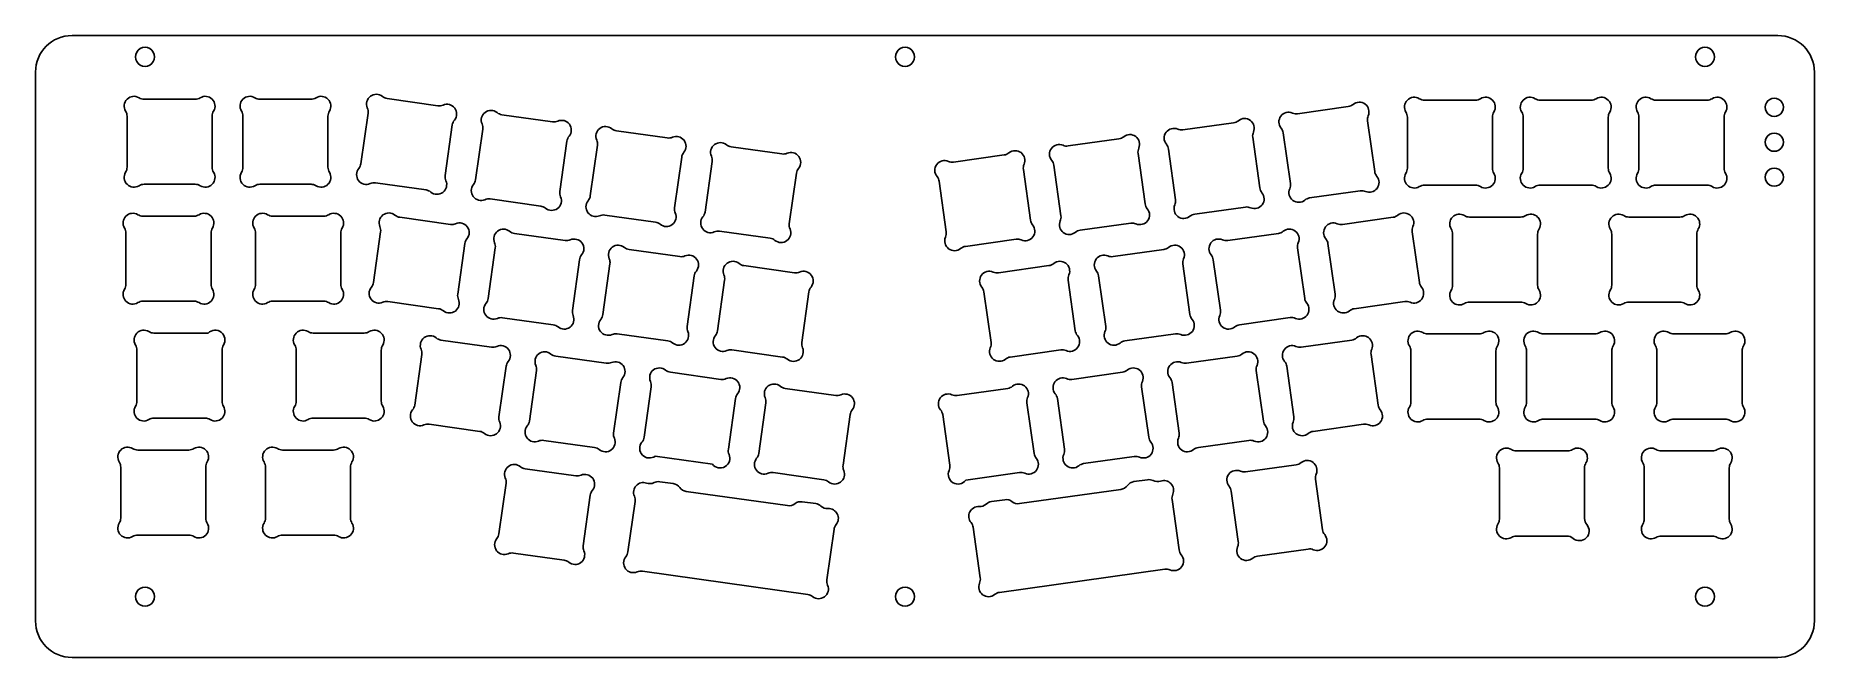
# Model space of a CAD drawing. Extents: x 270 to 563, y 355 to 458.
import ezdxf

# ---------------------------------------------------------------- set-up
doc = ezdxf.new("R2010")
doc.units = 0
doc.layers.add('Layer_1', color=7, linetype='CONTINUOUS')

msp = doc.modelspace()

# ---------------------------------------------------------------- linework, layer by layer
at = {"layer": 'Layer_1', "color": 1}
for points in [[(276.19267, 457.58314), (556.79966, 457.58314)], [(486.12215, 445.90873), (477.79603, 444.72374)], [(526.09368, 446.96783), (517.68366, 446.96783)], [(545.14567, 446.96783), (536.73567, 446.96783)], [(495.83868, 444.17275), (495.83868, 435.76081)], [(448.38877, 440.58581), (440.06149, 439.41544)], [(471.57436, 432.51981), (470.4087, 440.84891)], [(475.42276, 441.56265), (476.60809, 433.23723)], [(375.30358, 429.25847), (376.47229, 437.58612)], [(381.47633, 436.88295), (380.31158, 428.55358)], [(429.52457, 437.93546), (421.19541, 436.76415)], [(288.03752, 433.11754), (296.44783, 433.11754)], [(307.08752, 433.11754), (315.49783, 433.11754)], [(326.08587, 433.34886), (334.41502, 432.17905)], [(394.17683, 426.61513), (395.34158, 434.9445)], [(418.8168, 433.60709), (419.98757, 425.27953)], [(433.85181, 427.22786), (432.68158, 435.55675)], [(498.63374, 432.96573), (507.04561, 432.96573)], [(536.73567, 432.96713), (545.14567, 432.96713)], [(338.42764, 426.51536), (330.10038, 427.68507)], [(363.81969, 428.04806), (372.14705, 426.87915)], [(540.6686, 427.72763), (532.25673, 427.72763)], [(320.38667, 416.67274), (320.38667, 425.08404)], [(357.29253, 423.86406), (348.96339, 425.03369)], [(442.00958, 425.55235), (450.33685, 426.72272)], [(503.26866, 424.93268), (503.26866, 416.52072)], [(345.80692, 422.6543), (344.63739, 414.32698)], [(423.14455, 422.90082), (431.47264, 424.07122)], [(364.67256, 420.00463), (363.50178, 411.67608)], [(395.02184, 418.56175), (386.69458, 419.73212)], [(436.89179, 419.73341), (428.56254, 418.56275)], [(463.91455, 420.70865), (465.08474, 412.38022)], [(287.84573, 413.87734), (296.25762, 413.87734)], [(506.06361, 413.72553), (514.47837, 413.72553)], [(347.01642, 411.17025), (355.34365, 409.99988)], [(298.59899, 408.63794), (289.65667, 408.63794)], [(324.26068, 408.63794), (315.85067, 408.63794)], [(365.88045, 408.51906), (374.20798, 407.34841)], [(449.37656, 407.34965), (457.70403, 408.52005)], [(507.61656, 408.48613), (499.20577, 408.48613)], [(300.86168, 397.43239), (300.86168, 405.8428)], [(333.72454, 405.11624), (332.55381, 396.789058)], [(364.07351, 403.67435), (355.74547, 404.84409)], [(384.7449, 405.86791), (393.07407, 404.69828)], [(430.51235, 404.6994), (438.83955, 405.8691)], [(529.46167, 397.28047), (529.46167, 405.69109)], [(382.93784, 401.02205), (374.61057, 402.19242)], [(448.97552, 402.19477), (440.64635, 401.02322)], [(475.99681, 403.169), (477.16758, 394.841405)], [(401.80226, 398.37085), (393.47487, 399.54232)], [(430.10976, 399.54333), (421.78235, 398.3721)], [(453.30282, 391.48712), (452.13258, 399.81613)], [(403.01145, 386.886736), (404.18097, 395.213906)], [(289.65667, 394.637244), (298.06668, 394.637244)], [(315.85063, 394.637244), (324.26068, 394.637244)], [(334.93264, 393.632156), (343.25983, 392.461615)], [(480.32471, 392.462869), (488.65175, 393.633214)], [(518.25577, 394.485434), (526.66656, 394.485434)], [(539.68689, 394.485434), (548.09847, 394.485434)], [(319.21065, 389.397743), (310.8017, 389.397743)], [(522.19034, 389.245933), (513.77847, 389.245933)], [(545.99964, 389.245933), (537.5907, 389.245933)], [(372.13533, 388.403494), (381.51691, 387.084808)], [(510.98367, 386.450586), (510.98367, 378.041326)], [(375.08217, 383.868787), (372.86045, 384.181747)], [(391.52653, 385.678037), (399.85481, 384.50755)], [(360.27197, 373.655622), (361.44332, 381.983041)], [(393.90056, 380.244853), (377.20895, 382.590313)], [(448.7325, 382.923105), (432.041, 380.576873)], [(400.3606, 368.02238), (401.53074, 376.349766)], [(513.77902, 375.246533), (522.07429, 375.246533)], [(537.5907, 375.246533), (545.99964, 375.246533)], [(471.18556, 371.941043), (479.51363, 373.111504)], [(556.79966, 355.273396), (276.19267, 355.273396)]]:
    msp.add_lwpolyline(points, dxfattribs=at)
for points in [[(289.76767, 454.08314)], [(414.78467, 454.08314)], [(546.37468, 454.08314)], [(299.47611, 445.153)], [(557.69168, 445.78914)], [(451.66145, 439.05993)], [(470.52503, 441.70192)], [(557.69168, 440.03914)], [(392.96054, 438.09973)], [(323.36042, 435.71768)], [(418.47033, 434.39512)], [(557.69168, 434.28914)], [(306.259, 432.88419)], [(344.09851, 430.58268)], [(517.68366, 432.96713)], [(545.97424, 432.73375)], [(363.81969, 428.04806)], [(493.48593, 427.68726)], [(326.82782, 426.15911)], [(529.22828, 425.76114)], [(465.44053, 423.98119)], [(440.16444, 418.20748)], [(445.04958, 418.05725)], [(287.84573, 413.87734)], [(346.16345, 411.05446)], [(498.37718, 408.71954)], [(548.92709, 408.71955)], [(345.20961, 406.32466)], [(475.65032, 403.95705)], [(402.65514, 398.48649)], [(433.38265, 398.01788)], [(315.85063, 394.637244)], [(351.07131, 393.349657)], [(286.16111, 389.631127)], [(320.03922, 389.631132)], [(461.46063, 389.811422)], [(468.38342, 385.919988)], [(549.02808, 377.213046)], [(360.27197, 373.655622)], [(428.73974, 365.97508)], [(289.76767, 365.273395)], [(414.78467, 365.273395)], [(546.37468, 365.273395)]]:
    msp.add_lwpolyline(points, close=True, dxfattribs=at)
for points in [[(270.19268, 451.58314), (270.19268, 454.896845), (272.878965, 457.583135), (276.19267, 457.58314)], [(556.79966, 457.58314), (558.390961, 457.583143), (559.917087, 456.951003), (561.042307, 455.825784)], [(287.40403, 455.450437), (286.916141, 455.168208), (286.61626, 454.646777), (286.61768, 454.08314)], [(286.61768, 454.08314), (286.61626, 453.519503), (286.916141, 452.998073), (287.40403, 452.715843)], [(288.98132, 455.450437), (288.493432, 455.732666), (287.891918, 455.732666), (287.40403, 455.450437)], [(289.76767, 454.08314), (289.76909, 454.646777), (289.469209, 455.168208), (288.98132, 455.450437)], [(288.98132, 452.715843), (289.469209, 452.998073), (289.76909, 453.519503), (289.76767, 454.08314)], [(412.421632, 455.448682), (411.934052, 455.166921), (411.634004, 454.646277), (411.63467, 454.08314)], [(411.63467, 454.08314), (411.634004, 453.520003), (411.934052, 452.999359), (412.421632, 452.717598)], [(413.997708, 455.448682), (413.510128, 455.730443), (412.909212, 455.730443), (412.421632, 455.448682)], [(414.78467, 454.08314), (414.785336, 454.646277), (414.485288, 455.166921), (413.997708, 455.448682)], [(413.997708, 452.717598), (414.485288, 452.999359), (414.785336, 453.520003), (414.78467, 454.08314)], [(544.011516, 455.449011), (543.523877, 455.167163), (543.223857, 454.646372), (543.22466, 454.08314)], [(543.22466, 454.08314), (543.223857, 453.519908), (543.523877, 452.999117), (544.011516, 452.717269)], [(545.587824, 455.449011), (545.100184, 455.730859), (544.499156, 455.730859), (544.011516, 455.449011)], [(546.37468, 454.08314), (546.375483, 454.646372), (546.075463, 455.167163), (545.587824, 455.449011)], [(545.587824, 452.717269), (546.075463, 452.999117), (546.375483, 453.519908), (546.37468, 454.08314)], [(561.042307, 455.825784), (562.167528, 454.700566), (562.79967, 453.174441), (562.79967, 451.58314)], [(270.19268, 361.273395), (270.19268, 361.273395), (270.19268, 451.58314), (270.19268, 451.58314)], [(287.40403, 452.715843), (287.891918, 452.433614), (288.493432, 452.433614), (288.98132, 452.715843)], [(412.421632, 452.717598), (412.909212, 452.435837), (413.510128, 452.435837), (413.997708, 452.717598)], [(544.011516, 452.717269), (544.499156, 452.435421), (545.100184, 452.435421), (545.587824, 452.717269)], [(562.79967, 451.58314), (562.79967, 451.58314), (562.79967, 361.273395), (562.79967, 361.273395)], [(287.209, 447.353), (286.578296, 447.738888), (285.765325, 447.642355), (285.242526, 447.119499)], [(299.242824, 447.119499), (298.720025, 447.642355), (297.907054, 447.738888), (297.27635, 447.353)], [(306.259, 447.353), (305.628296, 447.738888), (304.815325, 447.642355), (304.292526, 447.119499)], [(318.292824, 447.119499), (317.770025, 447.642355), (316.957054, 447.738888), (316.32635, 447.353)], [(327.24753, 447.55928), (326.676741, 448.029195), (325.858316, 448.046835), (325.26781, 447.601949)], [(285.242526, 447.119499), (284.719728, 446.596643), (284.623283, 445.783662), (285.00924, 445.153)], [(285.00924, 445.153), (285.161894, 444.903558), (285.242678, 444.616796), (285.24268, 444.32435)], [(288.03752, 447.11964), (287.745126, 447.119642), (287.458413, 447.200397), (287.209, 447.353)], [(296.44783, 447.11964), (296.44783, 447.11964), (288.03752, 447.11964), (288.03752, 447.11964)], [(297.27635, 447.353), (297.026937, 447.200397), (296.740224, 447.119642), (296.44783, 447.11964)], [(299.24267, 444.32435), (299.242672, 444.616796), (299.323456, 444.903558), (299.47611, 445.153)], [(299.47611, 445.153), (299.862067, 445.783662), (299.765622, 446.596643), (299.242824, 447.119499)], [(304.292526, 447.119499), (303.769728, 446.596643), (303.673283, 445.783662), (304.05924, 445.153)], [(304.05924, 445.153), (304.211894, 444.903558), (304.292678, 444.616796), (304.29268, 444.32435)], [(307.08752, 447.11964), (306.795126, 447.119642), (306.508413, 447.200397), (306.259, 447.353)], [(315.49783, 447.11964), (315.49783, 447.11964), (307.08752, 447.11964), (307.08752, 447.11964)], [(316.32635, 447.353), (316.076937, 447.200397), (315.790224, 447.119642), (315.49783, 447.11964)], [(318.29267, 444.32435), (318.292672, 444.616796), (318.373456, 444.903558), (318.52611, 445.153)], [(318.52611, 445.153), (318.912067, 445.783662), (318.815622, 446.596643), (318.292824, 447.119499)], [(324.87843, 444.83435), (324.87843, 444.83435), (323.70701, 436.50577), (323.70701, 436.50577)], [(325.26781, 447.601949), (324.677305, 447.157064), (324.468515, 446.365522), (324.76276, 445.68726)], [(324.76276, 445.68726), (324.879124, 445.419033), (324.919152, 445.123881), (324.87843, 444.83435)], [(328.03558, 447.21282), (327.746001, 447.253521), (327.47329, 447.373416), (327.24753, 447.55928)], [(336.36281, 446.04246), (336.36281, 446.04246), (328.03558, 447.21282), (328.03558, 447.21282)], [(337.21581, 446.15826), (336.947569, 446.041835), (336.652382, 446.001762), (336.36281, 446.04246)], [(339.130652, 445.653482), (338.685673, 446.243964), (337.894052, 446.452645), (337.21581, 446.15826)], [(339.08816, 443.67368), (339.558065, 444.244525), (339.575632, 445.063001), (339.130652, 445.653482)], [(344.13199, 444.950779), (343.541491, 444.505814), (343.332788, 443.714193), (343.62716, 443.03594)], [(346.1118, 444.90822), (345.540969, 445.378149), (344.722488, 445.395744), (344.13199, 444.950779)], [(346.89989, 444.56178), (346.610299, 444.602468), (346.337573, 444.722357), (346.1118, 444.90822)], [(476.9428, 444.83807), (476.264012, 445.131304), (475.472706, 444.921216), (475.02876, 444.329902)], [(477.79603, 444.72374), (477.506518, 444.682537), (477.211251, 444.722102), (476.9428, 444.83807)], [(486.90958, 446.25655), (486.684147, 446.0703), (486.411652, 445.949935), (486.12215, 445.90873)], [(488.889341, 446.302547), (488.298066, 446.746501), (487.479599, 446.727485), (486.90958, 446.25655)], [(489.39746, 444.38855), (489.690682, 445.067316), (489.480617, 445.858594), (488.889341, 446.302547)], [(495.838651, 446.96784), (495.315821, 446.445007), (495.219338, 445.632023), (495.60527, 445.00134)], [(495.60527, 445.00134), (495.757903, 444.751912), (495.838676, 444.465173), (495.83868, 444.17275)], [(497.80515, 447.20123), (497.174465, 447.58716), (496.361481, 447.490672), (495.838651, 446.96784)], [(498.63374, 446.96783), (498.341318, 446.967831), (498.054579, 447.048601), (497.80515, 447.20123)], [(507.04561, 446.96783), (507.04561, 446.96783), (498.63374, 446.96783), (498.63374, 446.96783)], [(507.87418, 447.20123), (507.624757, 447.048604), (507.338025, 446.967835), (507.04561, 446.96783)], [(509.840679, 446.96784), (509.317849, 447.490672), (508.504865, 447.58716), (507.87418, 447.20123)], [(509.84067, 444.17275), (509.840668, 444.465171), (509.921434, 444.75191), (510.07406, 445.00134)], [(510.07406, 445.00134), (510.459993, 445.632023), (510.363509, 446.445007), (509.840679, 446.96784)], [(514.888635, 446.967766), (514.365827, 446.444935), (514.269351, 445.631972), (514.65527, 445.0013)], [(514.65527, 445.0013), (514.807906, 444.751866), (514.88868, 444.465119), (514.88868, 444.17269)], [(516.85509, 447.20122), (516.224401, 447.58711), (515.411442, 447.490597), (514.888635, 446.967766)], [(517.68366, 446.96783), (517.391246, 446.967832), (517.104514, 447.048598), (516.85509, 447.20122)], [(526.92225, 447.20122), (526.672826, 447.048598), (526.386094, 446.967832), (526.09368, 446.96783)], [(528.888719, 446.967778), (528.365906, 447.490612), (527.552939, 447.58712), (526.92225, 447.20122)], [(528.88866, 444.17269), (528.888663, 444.46512), (528.96944, 444.751868), (529.12208, 445.0013)], [(529.12208, 445.0013), (529.508006, 445.631974), (529.411531, 446.444944), (528.888719, 446.967778)], [(533.940604, 446.967803), (533.417782, 446.444964), (533.321309, 445.631978), (533.70725, 445.0013)], [(533.70725, 445.0013), (533.85989, 444.751868), (533.940667, 444.46512), (533.94067, 444.17269)], [(535.9071, 447.20122), (535.27641, 447.587141), (534.463427, 447.490642), (533.940604, 446.967803)], [(536.73567, 446.96783), (536.443256, 446.967832), (536.156524, 447.048598), (535.9071, 447.20122)], [(545.97424, 447.20122), (545.724816, 447.048598), (545.438084, 446.967832), (545.14567, 446.96783)], [(547.940736, 446.967803), (547.417913, 447.490642), (546.60493, 447.587141), (545.97424, 447.20122)], [(547.94067, 444.17269), (547.940673, 444.46512), (548.02145, 444.751868), (548.17409, 445.0013)], [(548.17409, 445.0013), (548.560031, 445.631978), (548.463558, 446.444964), (547.940736, 446.967803)], [(555.441672, 447.088183), (554.977569, 446.820233), (554.69167, 446.32504), (554.69167, 445.78914)], [(554.69167, 445.78914), (554.69167, 445.25324), (554.977569, 444.758047), (555.441672, 444.490097)], [(556.941678, 447.088183), (556.477574, 447.356133), (555.905776, 447.356133), (555.441672, 447.088183)], [(557.69168, 445.78914), (557.69168, 446.32504), (557.405781, 446.820233), (556.941678, 447.088183)], [(556.941678, 444.490097), (557.405781, 444.758047), (557.69168, 445.25324), (557.69168, 445.78914)], [(285.24268, 444.32435), (285.24268, 444.32435), (285.24268, 435.91284), (285.24268, 435.91284)], [(299.24267, 435.91284), (299.24267, 435.91284), (299.24267, 444.32435), (299.24267, 444.32435)], [(304.29268, 444.32435), (304.29268, 444.32435), (304.29268, 435.91284), (304.29268, 435.91284)], [(318.29267, 435.91284), (318.29267, 435.91284), (318.29267, 444.32435), (318.29267, 444.32435)], [(337.57161, 434.55827), (337.57161, 434.55827), (338.74175, 442.88565), (338.74175, 442.88565)], [(338.74175, 442.88565), (338.78244, 443.175217), (338.902317, 443.44792), (339.08816, 443.67368)], [(343.74296, 442.18299), (343.74296, 442.18299), (342.57272, 433.8554), (342.57272, 433.8554)], [(343.62716, 443.03594), (343.743575, 442.767714), (343.783649, 442.472546), (343.74296, 442.18299)], [(355.22713, 443.3917), (355.22713, 443.3917), (346.89989, 444.56178), (346.89989, 444.56178)], [(356.08013, 443.50753), (355.811891, 443.391095), (355.516705, 443.351011), (355.22713, 443.3917)], [(357.9949, 443.002934), (357.54988, 443.593315), (356.758312, 443.801916), (356.08013, 443.50753)], [(357.95275, 441.02324), (358.422496, 441.594145), (358.439921, 442.412552), (357.9949, 443.002934)], [(362.996405, 442.30002), (362.405968, 441.854888), (362.197464, 441.063147), (362.49207, 440.38494)], [(364.97633, 442.25783), (364.405391, 442.727709), (363.586841, 442.745151), (362.996405, 442.30002)], [(365.76447, 441.9115), (365.474872, 441.952147), (365.20213, 442.071998), (364.97633, 442.25783)], [(374.09282, 440.74253), (374.09282, 440.74253), (365.76447, 441.9115), (365.76447, 441.9115)], [(458.07143, 442.18008), (457.39331, 442.474838), (456.60154, 442.266539), (456.156262, 441.676237)], [(458.92434, 442.06382), (458.634755, 442.023283), (458.3396, 442.063516), (458.07143, 442.18008)], [(467.25331, 443.22975), (467.25331, 443.22975), (458.92434, 442.06382), (458.92434, 442.06382)], [(468.04151, 443.57574), (467.815655, 443.39002), (467.542894, 443.270288), (467.25331, 443.22975)], [(470.0214, 443.617132), (469.431154, 444.062474), (468.612628, 444.045362), (468.04151, 443.57574)], [(470.52503, 441.70192), (470.819857, 442.380004), (470.611647, 443.17179), (470.0214, 443.617132)], [(475.02876, 444.329902), (474.584815, 443.738588), (474.603882, 442.92009), (475.07488, 442.35009)], [(475.07488, 442.35009), (475.261153, 442.124661), (475.38154, 441.852161), (475.42276, 441.56265)], [(489.28313, 443.53533), (489.241929, 443.824838), (489.281494, 444.120102), (489.39746, 444.38855)], [(490.46785, 435.20997), (490.46785, 435.20997), (489.28313, 443.53533), (489.28313, 443.53533)], [(509.84067, 435.76081), (509.84067, 435.76081), (509.84067, 444.17275), (509.84067, 444.17275)], [(514.88868, 444.17269), (514.88868, 444.17269), (514.88868, 435.76228), (514.88868, 435.76228)], [(528.88866, 435.76228), (528.88866, 435.76228), (528.88866, 444.17269), (528.88866, 444.17269)], [(533.94067, 444.17269), (533.94067, 444.17269), (533.94067, 435.76228), (533.94067, 435.76228)], [(547.94067, 435.76228), (547.94067, 435.76228), (547.94067, 444.17269), (547.94067, 444.17269)], [(555.441672, 444.490097), (555.905776, 444.222147), (556.477574, 444.222147), (556.941678, 444.490097)], [(356.43746, 431.90678), (356.43746, 431.90678), (357.60653, 440.23526), (357.60653, 440.23526)], [(357.60653, 440.23526), (357.647174, 440.52479), (357.766984, 440.797473), (357.95275, 441.02324)], [(362.60812, 439.53191), (362.60812, 439.53191), (361.44003, 431.20431), (361.44003, 431.20431)], [(362.49207, 440.38494), (362.608585, 440.116713), (362.648745, 439.821515), (362.60812, 439.53191)], [(374.9458, 440.85849), (374.67758, 440.742015), (374.3824, 440.701886), (374.09282, 440.74253)], [(376.860737, 440.354038), (376.415656, 440.944448), (375.623995, 441.152995), (374.9458, 440.85849)], [(376.81857, 438.37422), (377.288386, 438.945144), (377.305819, 439.763628), (376.860737, 440.354038)], [(381.863369, 439.651064), (381.273204, 439.205673), (381.065076, 438.413913), (381.35993, 437.73588)], [(383.84319, 439.60997), (383.272015, 440.079467), (382.453534, 440.096455), (381.863369, 439.651064)], [(384.63145, 439.26413), (384.34186, 439.304614), (384.069078, 439.424294), (383.84319, 439.60997)], [(392.96054, 438.09973), (392.96054, 438.09973), (384.63145, 439.26413), (384.63145, 439.26413)], [(437.293666, 439.026431), (436.848696, 438.435943), (436.866276, 437.617468), (437.33619, 437.04663)], [(439.2085, 439.53124), (438.530253, 439.825614), (437.738636, 439.61692), (437.293666, 439.026431)], [(440.06149, 439.41544), (439.771921, 439.374744), (439.476739, 439.414817), (439.2085, 439.53124)], [(449.17682, 440.93227), (448.95106, 440.746406), (448.67835, 440.626511), (448.38877, 440.58581)], [(451.156678, 440.974833), (450.566169, 441.419821), (449.747659, 441.402225), (449.17682, 440.93227)], [(451.66145, 439.05993), (451.955868, 439.738187), (451.747186, 440.529844), (451.156678, 440.974833)], [(451.54561, 438.20691), (451.504921, 438.496492), (451.545008, 438.791686), (451.66145, 439.05993)], [(456.156262, 441.676237), (455.710984, 441.085935), (455.728194, 440.267405), (456.19789, 439.69634)], [(456.19789, 439.69634), (456.383658, 439.470477), (456.503425, 439.197689), (456.54398, 438.90807)], [(470.4087, 440.84891), (470.368166, 441.138534), (470.408424, 441.433726), (470.52503, 441.70192)], [(555.441672, 441.338183), (554.977569, 441.070233), (554.69167, 440.57504), (554.69167, 440.03914)], [(554.69167, 440.03914), (554.69167, 439.50324), (554.977569, 439.008047), (555.441672, 438.740097)], [(556.941678, 441.338183), (556.477574, 441.606133), (555.905776, 441.606133), (555.441672, 441.338183)], [(557.69168, 440.03914), (557.69168, 440.57504), (557.405781, 441.070233), (556.941678, 441.338183)], [(556.941678, 438.740097), (557.405781, 439.008047), (557.69168, 439.50324), (557.69168, 440.03914)], [(323.70701, 436.50577), (323.666278, 436.216163), (323.546337, 435.943436), (323.36042, 435.71768)], [(376.47229, 437.58612), (376.51293, 437.875699), (376.632763, 438.148426), (376.81857, 438.37422)], [(381.35993, 437.73588), (381.476546, 437.467717), (381.516827, 437.172554), (381.47633, 436.88295)], [(393.81346, 438.21616), (393.545303, 438.099536), (393.250144, 438.059245), (392.96054, 438.09973)], [(395.728724, 437.712709), (395.283326, 438.302916), (394.491518, 438.511053), (393.81346, 438.21616)], [(395.68751, 435.73281), (396.157083, 436.303972), (396.174121, 437.122501), (395.728724, 437.712709)], [(418.427669, 436.374884), (417.982757, 435.784371), (418.000394, 434.965919), (418.47033, 434.39512)], [(420.34242, 436.87987), (419.664155, 437.174162), (418.87258, 436.965396), (418.427669, 436.374884)], [(421.19541, 436.76415), (420.905849, 436.723429), (420.610666, 436.763474), (420.34242, 436.87987)], [(430.31266, 438.28203), (430.086901, 438.09612), (429.814175, 437.976186), (429.52457, 437.93546)], [(432.2926, 438.324767), (431.702036, 438.76975), (430.883474, 438.752081), (430.31266, 438.28203)], [(432.79743, 436.40979), (433.091876, 437.08808), (432.883165, 437.879785), (432.2926, 438.324767)], [(432.68158, 435.55675), (432.64089, 435.84634), (432.680981, 436.141541), (432.79743, 436.40979)], [(437.33619, 437.04663), (437.522034, 436.820867), (437.641912, 436.548161), (437.6826, 436.25859)], [(437.6826, 436.25859), (437.6826, 436.25859), (438.85273, 427.93126), (438.85273, 427.93126)], [(452.71575, 429.87957), (452.71575, 429.87957), (451.54561, 438.20691), (451.54561, 438.20691)], [(456.54398, 438.90807), (456.54398, 438.90807), (457.71024, 430.57901), (457.71024, 430.57901)], [(555.441672, 438.740097), (555.905776, 438.472147), (556.477574, 438.472147), (556.941678, 438.740097)], [(285.00924, 435.08418), (284.623294, 434.453519), (284.719743, 433.640545), (285.242539, 433.117694)], [(285.24268, 435.91284), (285.24268, 435.620391), (285.161896, 435.333625), (285.00924, 435.08418)], [(285.242539, 433.117694), (285.765335, 432.594844), (286.578298, 432.49831), (287.209, 432.88419)], [(287.209, 432.88419), (287.458414, 433.036789), (287.745127, 433.117541), (288.03752, 433.11754)], [(296.44783, 433.11754), (296.740223, 433.117541), (297.026936, 433.036789), (297.27635, 432.88419)], [(297.27635, 432.88419), (297.907052, 432.49831), (298.720015, 432.594844), (299.242811, 433.117694)], [(299.47611, 435.08418), (299.323454, 435.333625), (299.24267, 435.620391), (299.24267, 435.91284)], [(299.242811, 433.117694), (299.765607, 433.640545), (299.862056, 434.453519), (299.47611, 435.08418)], [(304.05924, 435.08418), (303.673294, 434.453519), (303.769743, 433.640545), (304.292539, 433.117694)], [(304.29268, 435.91284), (304.29268, 435.620391), (304.211896, 435.333625), (304.05924, 435.08418)], [(304.292539, 433.117694), (304.815335, 432.594844), (305.628298, 432.49831), (306.259, 432.88419)], [(306.259, 432.88419), (306.508414, 433.036789), (306.795127, 433.117541), (307.08752, 433.11754)], [(315.49783, 433.11754), (315.790223, 433.117541), (316.076936, 433.036789), (316.32635, 432.88419)], [(316.32635, 432.88419), (316.957052, 432.49831), (317.770015, 432.594844), (318.292811, 433.117694)], [(318.52611, 435.08418), (318.373454, 435.333625), (318.29267, 435.620391), (318.29267, 435.91284)], [(318.292811, 433.117694), (318.815607, 433.640545), (318.912056, 434.453519), (318.52611, 435.08418)], [(323.36042, 435.71768), (322.890317, 435.146851), (322.872645, 434.328231), (323.317675, 433.737645)], [(323.317675, 433.737645), (323.762705, 433.14706), (324.554481, 432.938392), (325.23278, 433.23293)], [(325.23278, 433.23293), (325.501036, 433.349415), (325.796257, 433.389534), (326.08587, 433.34886)], [(337.182786, 431.790418), (337.773222, 432.235428), (337.981854, 433.027036), (337.68745, 433.70525)], [(337.68745, 433.70525), (337.571008, 433.973494), (337.530921, 434.268688), (337.57161, 434.55827)], [(342.22628, 433.06734), (341.756359, 432.496516), (341.738759, 431.67805), (342.183707, 431.087554)], [(342.57272, 433.8554), (342.532027, 433.565819), (342.412138, 433.293105), (342.22628, 433.06734)], [(395.34158, 434.9445), (395.382081, 435.234116), (395.501793, 435.506918), (395.68751, 435.73281)], [(418.47033, 434.39512), (418.656194, 434.169367), (418.776093, 433.896664), (418.8168, 433.60709)], [(476.60809, 433.23723), (476.649303, 432.947752), (476.609766, 432.652515), (476.49384, 432.38408)], [(490.81562, 434.42256), (490.629391, 434.647993), (490.509044, 434.920481), (490.46785, 435.20997)], [(490.861561, 432.442841), (491.305509, 433.034096), (491.286516, 433.852535), (490.81562, 434.42256)], [(495.60527, 434.93222), (495.219348, 434.301537), (495.315836, 433.488561), (495.838664, 432.965734)], [(495.83868, 435.76081), (495.838676, 435.468387), (495.757903, 435.181648), (495.60527, 434.93222)], [(509.840666, 432.965734), (510.363494, 433.488561), (510.459982, 434.301537), (510.07406, 434.93222)], [(510.07406, 434.93222), (509.921434, 435.18165), (509.840668, 435.468389), (509.84067, 435.76081)], [(514.65527, 434.93367), (514.269351, 434.302998), (514.365827, 433.490035), (514.888635, 432.967204)], [(514.88868, 435.76228), (514.88868, 435.469851), (514.807906, 435.183104), (514.65527, 434.93367)], [(529.12208, 434.93367), (528.96944, 435.183102), (528.888663, 435.46985), (528.88866, 435.76228)], [(528.888719, 432.967192), (529.411531, 433.490026), (529.508006, 434.302996), (529.12208, 434.93367)], [(533.70725, 434.93367), (533.321309, 434.302992), (533.417782, 433.490006), (533.940604, 432.967167)], [(533.94067, 435.76228), (533.940667, 435.46985), (533.85989, 435.183102), (533.70725, 434.93367)], [(548.17409, 434.93367), (548.02145, 435.183102), (547.940673, 435.46985), (547.94067, 435.76228)], [(547.940736, 432.967167), (548.463558, 433.490006), (548.560031, 434.302992), (548.17409, 434.93367)], [(555.441672, 435.588183), (554.977569, 435.320233), (554.69167, 434.82504), (554.69167, 434.28914)], [(554.69167, 434.28914), (554.69167, 433.75324), (554.977569, 433.258047), (555.441672, 432.990097)], [(556.941678, 435.588183), (556.477574, 435.856133), (555.905776, 435.856133), (555.441672, 435.588183)], [(557.69168, 434.28914), (557.69168, 434.82504), (557.405781, 435.320233), (556.941678, 435.588183)], [(556.941678, 432.990097), (557.405781, 433.258047), (557.69168, 433.75324), (557.69168, 434.28914)], [(334.41502, 432.17905), (334.704567, 432.138384), (334.977257, 432.018542), (335.20302, 431.83274)], [(335.20302, 431.83274), (335.773899, 431.362905), (336.592351, 431.345408), (337.182786, 431.790418)], [(342.183707, 431.087554), (342.628656, 430.497057), (343.420257, 430.288336), (344.09851, 430.58268)], [(344.09851, 430.58268), (344.366745, 430.699089), (344.661921, 430.739152), (344.95148, 430.69845)], [(344.95148, 430.69845), (344.95148, 430.69845), (353.28076, 429.52765), (353.28076, 429.52765)], [(356.048886, 429.138568), (356.63943, 429.583643), (356.848035, 430.375427), (356.55345, 431.0537)], [(356.55345, 431.0537), (356.436946, 431.321947), (356.396807, 431.617164), (356.43746, 431.90678)], [(361.09385, 430.41625), (360.624129, 429.845301), (360.606769, 429.026869), (361.051857, 428.436515)], [(361.44003, 431.20431), (361.399412, 430.914756), (361.279615, 430.642044), (361.09385, 430.41625)], [(457.71024, 430.57901), (457.750791, 430.289414), (457.710565, 429.994244), (457.594, 429.72606)], [(471.92034, 431.73157), (471.734617, 431.957437), (471.614888, 432.230213), (471.57436, 432.51981)], [(471.961782, 429.751759), (472.407068, 430.342001), (472.389935, 431.160478), (471.92034, 431.73157)], [(476.49384, 432.38408), (476.200697, 431.705305), (476.410821, 430.914072), (477.002108, 430.470171)], [(477.002108, 430.470171), (477.593395, 430.02627), (478.411831, 430.045324), (478.98182, 430.51626)], [(478.98182, 430.51626), (479.207256, 430.70252), (479.479759, 430.822893), (479.76927, 430.8641)], [(479.76927, 430.8641), (479.76927, 430.8641), (488.09438, 432.04903), (488.09438, 432.04903)], [(488.09438, 432.04903), (488.38389, 432.090239), (488.679157, 432.050681), (488.94761, 431.93472)], [(488.94761, 431.93472), (489.626364, 431.641523), (490.417614, 431.851587), (490.861561, 432.442841)], [(495.838664, 432.965734), (496.361491, 432.442906), (497.174467, 432.346418), (497.80515, 432.73234)], [(497.80515, 432.73234), (498.05458, 432.884966), (498.341319, 432.965732), (498.63374, 432.96573)], [(507.04561, 432.96573), (507.338024, 432.965728), (507.624756, 432.884962), (507.87418, 432.73234)], [(507.87418, 432.73234), (508.504863, 432.346418), (509.317839, 432.442906), (509.840666, 432.965734)], [(514.888635, 432.967204), (515.411442, 432.444373), (516.224401, 432.34786), (516.85509, 432.73375)], [(516.85509, 432.73375), (517.104515, 432.886369), (517.391247, 432.967131), (517.68366, 432.96713)], [(517.68366, 432.96713), (517.68366, 432.96713), (526.09368, 432.96713), (526.09368, 432.96713)], [(526.09368, 432.96713), (526.386093, 432.967131), (526.672825, 432.886369), (526.92225, 432.73375)], [(526.92225, 432.73375), (527.552939, 432.34785), (528.365906, 432.444358), (528.888719, 432.967192)], [(533.940604, 432.967167), (534.463427, 432.444328), (535.27641, 432.347829), (535.9071, 432.73375)], [(535.9071, 432.73375), (536.156525, 432.886369), (536.443257, 432.967131), (536.73567, 432.96713)], [(545.14567, 432.96713), (545.438083, 432.967131), (545.724815, 432.886369), (545.97424, 432.73375)], [(545.97424, 432.73375), (546.60493, 432.347829), (547.417913, 432.444328), (547.940736, 432.967167)], [(555.441672, 432.990097), (555.905776, 432.722147), (556.477574, 432.722147), (556.941678, 432.990097)], [(285.050665, 427.879437), (284.52784, 427.356608), (284.431355, 426.543631), (284.81728, 425.91295)], [(287.01715, 428.11284), (286.386466, 428.498759), (285.573489, 428.402267), (285.050665, 427.879437)], [(287.84573, 427.87944), (287.553312, 427.879443), (287.266576, 427.960212), (287.01715, 428.11284)], [(296.25762, 427.87944), (296.25762, 427.87944), (287.84573, 427.87944), (287.84573, 427.87944)], [(297.0862, 428.11284), (296.836774, 427.960212), (296.550038, 427.879443), (296.25762, 427.87944)], [(299.052685, 427.879437), (298.529861, 428.402267), (297.716884, 428.498759), (297.0862, 428.11284)], [(299.28607, 425.91295), (299.671995, 426.543631), (299.57551, 427.356608), (299.052685, 427.879437)], [(306.387462, 427.879234), (305.864675, 427.356367), (305.768249, 426.543383), (306.15422, 425.91273)], [(308.35393, 428.11278), (307.723218, 428.498653), (306.910248, 428.402102), (306.387462, 427.879234)], [(309.18242, 427.87944), (308.890038, 427.879441), (308.603336, 427.960189), (308.35393, 428.11278)], [(317.59193, 427.87944), (317.59193, 427.87944), (309.18242, 427.87944), (309.18242, 427.87944)], [(318.42042, 428.11278), (318.171014, 427.960189), (317.884312, 427.879441), (317.59193, 427.87944)], [(320.386888, 427.879234), (319.864102, 428.402102), (319.051132, 428.498653), (318.42042, 428.11278)], [(320.62013, 425.91273), (321.006101, 426.543383), (320.909675, 427.356367), (320.386888, 427.879234)], [(327.332657, 428.073843), (326.742207, 427.628893), (326.533506, 426.837336), (326.82782, 426.15911)], [(329.31237, 428.03141), (328.741527, 428.501251), (327.923107, 428.518793), (327.332657, 428.073843)], [(330.10038, 427.68507), (329.810827, 427.725743), (329.538132, 427.845596), (329.31237, 428.03141)], [(353.28076, 429.52765), (353.570362, 429.486943), (353.843092, 429.36703), (354.06886, 429.18114)], [(354.06886, 429.18114), (354.639728, 428.711094), (355.458342, 428.693493), (356.048886, 429.138568)], [(361.051857, 428.436515), (361.496945, 427.846161), (362.288558, 427.637642), (362.96672, 427.93212)], [(362.96672, 427.93212), (363.234939, 428.048587), (363.530115, 428.088709), (363.81969, 428.04806)], [(374.915055, 426.490522), (375.5055, 426.935597), (375.714068, 427.727285), (375.41955, 428.4055)], [(375.41955, 428.4055), (375.303073, 428.673716), (375.262941, 428.968892), (375.30358, 429.25847)], [(379.96566, 427.76526), (379.496087, 427.194098), (379.479049, 426.375569), (379.924446, 425.785361)], [(380.31158, 428.55358), (380.271083, 428.263961), (380.151375, 427.991156), (379.96566, 427.76526)], [(434.19817, 426.43988), (434.012354, 426.665631), (433.892494, 426.938315), (433.85181, 427.22786)], [(438.85273, 427.93126), (438.893422, 427.641679), (438.853339, 427.346485), (438.7369, 427.07824)], [(453.06216, 429.09153), (452.876316, 429.317293), (452.756438, 429.589999), (452.71575, 429.87957)], [(453.104669, 427.111742), (453.549637, 427.702224), (453.532063, 428.520691), (453.06216, 429.09153)], [(457.594, 429.72606), (457.29927, 429.047971), (457.507544, 428.256248), (458.097793, 427.810965)], [(458.097793, 427.810965), (458.688042, 427.365682), (459.506522, 427.382824), (460.07761, 427.85243)], [(460.07761, 427.85243), (460.303466, 428.038146), (460.576227, 428.157875), (460.86581, 428.19841)], [(460.86581, 428.19841), (460.86581, 428.19841), (469.19379, 429.36423), (469.19379, 429.36423)], [(469.19379, 429.36423), (469.483371, 429.404768), (469.778522, 429.364539), (470.04669, 429.24798)], [(470.04669, 429.24798), (470.724775, 428.953248), (471.516496, 429.161516), (471.961782, 429.751759)], [(493.48593, 427.68726), (493.48593, 427.68726), (485.1574, 426.5168), (485.1574, 426.5168)], [(494.27394, 428.03367), (494.048186, 427.847831), (493.77549, 427.727954), (493.48593, 427.68726)], [(496.253866, 428.076073), (495.663381, 428.521144), (494.844829, 428.503613), (494.27394, 428.03367)], [(496.7584, 426.16104), (497.052939, 426.839279), (496.844351, 427.631002), (496.253866, 428.076073)], [(503.268751, 427.727698), (502.745914, 427.204888), (502.649403, 426.391921), (503.0353, 425.76123)], [(505.23523, 427.96105), (504.604558, 428.346979), (503.791587, 428.250508), (503.268751, 427.727698)], [(506.06385, 427.72763), (505.771416, 427.727631), (505.484665, 427.808408), (505.23523, 427.96105)], [(514.47472, 427.72763), (514.47472, 427.72763), (506.06385, 427.72763), (506.06385, 427.72763)], [(515.30326, 427.96101), (515.053844, 427.808397), (514.767123, 427.727634), (514.47472, 427.72763)], [(517.269753, 427.727575), (516.746935, 428.250419), (515.933953, 428.346925), (515.30326, 427.96101)], [(517.50309, 425.76107), (517.889037, 426.391744), (517.792572, 427.204731), (517.269753, 427.727575)], [(529.461661, 427.72764), (528.938831, 427.204807), (528.842348, 426.391823), (529.22828, 425.76114)], [(531.42816, 427.96103), (530.797475, 428.34696), (529.984491, 428.250472), (529.461661, 427.72764)], [(532.25673, 427.72763), (531.964315, 427.727635), (531.677583, 427.808404), (531.42816, 427.96103)], [(541.49717, 427.96103), (541.247747, 427.808404), (540.961015, 427.727635), (540.6686, 427.72763)], [(543.463671, 427.727658), (542.940836, 428.250485), (542.127851, 428.346965), (541.49717, 427.96103)], [(543.69707, 425.76116), (544.082997, 426.391846), (543.986506, 427.20483), (543.463671, 427.727658)], [(284.81728, 425.91295), (284.969909, 425.663521), (285.050679, 425.376782), (285.05068, 425.08436)], [(285.05068, 425.08436), (285.05068, 425.08436), (285.05068, 416.67242), (285.05068, 416.67242)], [(299.05267, 425.08436), (299.052671, 425.376782), (299.133441, 425.663521), (299.28607, 425.91295)], [(299.05267, 416.67242), (299.05267, 416.67242), (299.05267, 425.08436), (299.05267, 425.08436)], [(306.15422, 425.91273), (306.306888, 425.663278), (306.387679, 425.376501), (306.38768, 425.08404)], [(306.38768, 425.08404), (306.38768, 425.08404), (306.38768, 416.67274), (306.38768, 416.67274)], [(320.38667, 425.08404), (320.386671, 425.376501), (320.467462, 425.663278), (320.62013, 425.91273)], [(326.94357, 425.30615), (326.94357, 425.30615), (325.77283, 416.97881), (325.77283, 416.97881)], [(326.82782, 426.15911), (326.94422, 425.890876), (326.984276, 425.595704), (326.94357, 425.30615)], [(339.28068, 426.63125), (339.012435, 426.514787), (338.717233, 426.474683), (338.42764, 426.51536)], [(341.195631, 426.126604), (340.750601, 426.71709), (339.958922, 426.925721), (339.28068, 426.63125)], [(341.15318, 424.14673), (341.62311, 424.717598), (341.64066, 425.536118), (341.195631, 426.126604)], [(346.195555, 425.422252), (345.605123, 424.9772), (345.396538, 424.185549), (345.69101, 423.50734)], [(348.17537, 425.37999), (347.604469, 425.849833), (346.785986, 425.867305), (346.195555, 425.422252)], [(348.96339, 425.03369), (348.673837, 425.07435), (348.401139, 425.194189), (348.17537, 425.37999)], [(372.14705, 426.87915), (372.43665, 426.838497), (372.709393, 426.718639), (372.93519, 426.5328)], [(372.93519, 426.5328), (373.506097, 426.062926), (374.324611, 426.045448), (374.915055, 426.490522)], [(379.924446, 425.785361), (380.369844, 425.195154), (381.161652, 424.987017), (381.83971, 425.28191)], [(381.83971, 425.28191), (382.107864, 425.398532), (382.40302, 425.438823), (382.69262, 425.39834)], [(382.69262, 425.39834), (382.69262, 425.39834), (391.02171, 424.23395), (391.02171, 424.23395)], [(393.789791, 423.847016), (394.379956, 424.292407), (394.588084, 425.084167), (394.29323, 425.7622)], [(394.29323, 425.7622), (394.176614, 426.030363), (394.136333, 426.325526), (394.17683, 426.61513)], [(419.87182, 424.42657), (419.577496, 423.748315), (419.78623, 422.956727), (420.376728, 422.51179)], [(419.98757, 425.27953), (420.028276, 424.989976), (419.98822, 424.694804), (419.87182, 424.42657)], [(432.3257, 423.95539), (433.003928, 423.660972), (433.795559, 423.869615), (434.240567, 424.460075)], [(434.240567, 424.460075), (434.685576, 425.050535), (434.668048, 425.869012), (434.19817, 426.43988)], [(438.7369, 427.07824), (438.442482, 426.399983), (438.651164, 425.608326), (439.241673, 425.163337)], [(439.241673, 425.163337), (439.832181, 424.718349), (440.650691, 424.735945), (441.22153, 425.2059)], [(441.22153, 425.2059), (441.447291, 425.39176), (441.720002, 425.511652), (442.00958, 425.55235)], [(450.33685, 426.72272), (450.626421, 426.763421), (450.921608, 426.723351), (451.18985, 426.60693)], [(451.18985, 426.60693), (451.868094, 426.312564), (452.659702, 426.521259), (453.104669, 427.111742)], [(474.62084, 425.03596), (474.62084, 425.03596), (466.29355, 423.86541), (466.29355, 423.86541)], [(475.40886, 425.38242), (475.183109, 425.196561), (474.910409, 425.076666), (474.62084, 425.03596)], [(477.388669, 425.425042), (476.798156, 425.869988), (475.979676, 425.852368), (475.40886, 425.38242)], [(477.89356, 423.51022), (478.18791, 424.188482), (477.979181, 424.980096), (477.388669, 425.425042)], [(482.389554, 426.12769), (481.944603, 425.537144), (481.962262, 424.718626), (482.43227, 424.14782)], [(484.30444, 426.63259), (483.626159, 426.926972), (482.834506, 426.718236), (482.389554, 426.12769)], [(485.1574, 426.5168), (484.867842, 426.476106), (484.57267, 426.516176), (484.30444, 426.63259)], [(496.64244, 425.3079), (496.601766, 425.597532), (496.641895, 425.892772), (496.7584, 426.16104)], [(497.81197, 416.9798), (497.81197, 416.9798), (496.64244, 425.3079), (496.64244, 425.3079)], [(503.0353, 425.76123), (503.187908, 425.511809), (503.268664, 425.225084), (503.26866, 424.93268)], [(517.26967, 424.93245), (517.269671, 425.224884), (517.350448, 425.511635), (517.50309, 425.76107)], [(517.26967, 416.52438), (517.26967, 416.52438), (517.26967, 424.93245), (517.26967, 424.93245)], [(529.22828, 425.76114), (529.380906, 425.51171), (529.461672, 425.224971), (529.46167, 424.93255)], [(529.46167, 424.93255), (529.46167, 424.93255), (529.46167, 416.52095), (529.46167, 416.52095)], [(543.46368, 424.93257), (543.463678, 425.224991), (543.544444, 425.51173), (543.69707, 425.76116)], [(543.46368, 416.52061), (543.46368, 416.52061), (543.46368, 424.93257), (543.46368, 424.93257)], [(339.63659, 415.03031), (339.63659, 415.03031), (340.80678, 423.35869), (340.80678, 423.35869)], [(340.80678, 423.35869), (340.847465, 423.64826), (340.967339, 423.920966), (341.15318, 424.14673)], [(345.69101, 423.50734), (345.807479, 423.239097), (345.847591, 422.943895), (345.80692, 422.6543)], [(358.1456, 423.98), (357.877351, 423.863515), (357.582138, 423.823393), (357.29253, 423.86406)], [(360.060673, 423.475358), (359.615627, 424.065901), (358.823874, 424.274537), (358.1456, 423.98)], [(359.67155, 420.70728), (359.712261, 420.99688), (359.832178, 421.269606), (360.01807, 421.49537)], [(360.01807, 421.49537), (360.488106, 422.066224), (360.505719, 422.884815), (360.060673, 423.475358)], [(365.061545, 422.772534), (364.47106, 422.327556), (364.262376, 421.535934), (364.55676, 420.85769)], [(367.04135, 422.73003), (366.470507, 423.19994), (365.65203, 423.217512), (365.061545, 422.772534)], [(367.82933, 422.38363), (367.539781, 422.424326), (367.267097, 422.544199), (367.04135, 422.73003)], [(376.15784, 421.21298), (376.15784, 421.21298), (367.82933, 422.38363), (367.82933, 422.38363)], [(378.925766, 420.823828), (378.480821, 421.414408), (377.689142, 421.623164), (377.01084, 421.32877)], [(391.02171, 424.23395), (391.3113, 424.193466), (391.584082, 424.073786), (391.80997, 423.88811)], [(391.80997, 423.88811), (392.381145, 423.418614), (393.199626, 423.401625), (393.789791, 423.847016)], [(420.376728, 422.51179), (420.967225, 422.066854), (421.785683, 422.084461), (422.3565, 422.55438)], [(422.3565, 422.55438), (422.582262, 422.740237), (422.854973, 422.860125), (423.14455, 422.90082)], [(431.47264, 424.07122), (431.762234, 424.11192), (432.057443, 424.071836), (432.3257, 423.95539)], [(446.57541, 421.32997), (445.897163, 421.624315), (445.105566, 421.415604), (444.660612, 420.825117)], [(455.75681, 422.38465), (455.75681, 422.38465), (447.42835, 421.21419), (447.42835, 421.21419)], [(456.54485, 422.73108), (456.31909, 422.545229), (456.046383, 422.425344), (455.75681, 422.38465)], [(458.524781, 422.773538), (457.934282, 423.218595), (457.115727, 423.201042), (456.54485, 422.73108)], [(459.02936, 420.85851), (459.323886, 421.536758), (459.11528, 422.32848), (458.524781, 422.773538)], [(463.525746, 423.4764), (463.080777, 422.885942), (463.09832, 422.067499), (463.56818, 421.49665)], [(465.44053, 423.98119), (464.762301, 424.275541), (463.970715, 424.066857), (463.525746, 423.4764)], [(463.56818, 421.49665), (463.754003, 421.270894), (463.873866, 420.998203), (463.91455, 420.70865)], [(466.29355, 423.86541), (466.003973, 423.824702), (465.708779, 423.864768), (465.44053, 423.98119)], [(477.7778, 422.65722), (477.737089, 422.946788), (477.777149, 423.241975), (477.89356, 423.51022)], [(478.94854, 414.32983), (478.94854, 414.32983), (477.7778, 422.65722), (477.7778, 422.65722)], [(482.43227, 424.14782), (482.618167, 423.922054), (482.738088, 423.649324), (482.7788, 423.35972)], [(482.7788, 423.35972), (482.7788, 423.35972), (483.94958, 415.03111), (483.94958, 415.03111)], [(358.50073, 412.37846), (358.50073, 412.37846), (359.67155, 420.70728), (359.67155, 420.70728)], [(364.55676, 420.85769), (364.673196, 420.58943), (364.713269, 420.294222), (364.67256, 420.00463)], [(377.01084, 421.32877), (376.742598, 421.212349), (376.447411, 421.172279), (376.15784, 421.21298)], [(378.53635, 418.05583), (378.577083, 418.345433), (378.697024, 418.618156), (378.88294, 418.84391)], [(378.88294, 418.84391), (379.353006, 419.414699), (379.370711, 420.233247), (378.925766, 420.823828)], [(383.9268, 420.121252), (383.336292, 419.676362), (383.127505, 418.884814), (383.42176, 418.20655)], [(385.90653, 420.07858), (385.33574, 420.548501), (384.517309, 420.566142), (383.9268, 420.121252)], [(386.69458, 419.73212), (386.405001, 419.772821), (386.13229, 419.892716), (385.90653, 420.07858)], [(395.87484, 418.67755), (395.606599, 418.561125), (395.311412, 418.521052), (395.02184, 418.56175)], [(397.789672, 418.172748), (397.3447, 418.763233), (396.553085, 418.971925), (395.87484, 418.67755)], [(427.70953, 418.67855), (427.031221, 418.972961), (426.239525, 418.764207), (425.794575, 418.173614)], [(428.56254, 418.56275), (428.272965, 418.52205), (427.977775, 418.562123), (427.70953, 418.67855)], [(437.67983, 420.07986), (437.454072, 419.894001), (437.181365, 419.77411), (436.89179, 419.73341)], [(439.659701, 420.122406), (439.069194, 420.567407), (438.250676, 420.549818), (437.67983, 420.07986)], [(440.16444, 418.20748), (440.458878, 418.885736), (440.250209, 419.677405), (439.659701, 420.122406)], [(444.660612, 420.825117), (444.215658, 420.23463), (444.233244, 419.41617), (444.70315, 418.84534)], [(444.70315, 418.84534), (444.88901, 418.619566), (445.008895, 418.34684), (445.04958, 418.05725)], [(447.42835, 421.21419), (447.1388, 421.173497), (446.843635, 421.213563), (446.57541, 421.32997)], [(458.91341, 420.0054), (458.872738, 420.295022), (458.912864, 420.59025), (459.02936, 420.85851)], [(460.08299, 411.67683), (460.08299, 411.67683), (458.91341, 420.0054), (458.91341, 420.0054)], [(284.81728, 415.84383), (284.431365, 415.213149), (284.527855, 414.40018), (285.050677, 413.877356)], [(285.05068, 416.67242), (285.050679, 416.379998), (284.969909, 416.093259), (284.81728, 415.84383)], [(299.28607, 415.84383), (299.133441, 416.093259), (299.052671, 416.379998), (299.05267, 416.67242)], [(299.052673, 413.877356), (299.575495, 414.40018), (299.671985, 415.213149), (299.28607, 415.84383)], [(306.15422, 415.84405), (305.768259, 415.213397), (305.86469, 414.400421), (306.387474, 413.877559)], [(306.38768, 416.67274), (306.387679, 416.380279), (306.306888, 416.093502), (306.15422, 415.84405)], [(320.62013, 415.84405), (320.467462, 416.093502), (320.386671, 416.380279), (320.38667, 416.67274)], [(320.386876, 413.877559), (320.90966, 414.400421), (321.006091, 415.213397), (320.62013, 415.84405)], [(325.42631, 416.19072), (324.956301, 415.619911), (324.938645, 414.801388), (325.383603, 414.210843)], [(325.77283, 416.97881), (325.732119, 416.68921), (325.612202, 416.416484), (325.42631, 416.19072)], [(377.36495, 409.72713), (377.36495, 409.72713), (378.53635, 418.05583), (378.53635, 418.05583)], [(383.53743, 417.35364), (383.53743, 417.35364), (382.36601, 409.0248), (382.36601, 409.0248)], [(383.42176, 418.20655), (383.538124, 417.938323), (383.578152, 417.643171), (383.53743, 417.35364)], [(397.40075, 415.40492), (397.44144, 415.694487), (397.561317, 415.96719), (397.74716, 416.19295)], [(397.74716, 416.19295), (398.217069, 416.76379), (398.234644, 417.582263), (397.789672, 418.172748)], [(425.794575, 418.173614), (425.349624, 417.583021), (425.367342, 416.764457), (425.83743, 416.19367)], [(425.83743, 416.19367), (426.023358, 415.967917), (426.14331, 415.69519), (426.18405, 415.40558)], [(440.04859, 417.35443), (440.007898, 417.644023), (440.047989, 417.939228), (440.16444, 418.20748)], [(441.2188, 409.02569), (441.2188, 409.02569), (440.04859, 417.35443), (440.04859, 417.35443)], [(445.04958, 418.05725), (445.04958, 418.05725), (446.21976, 409.72862), (446.21976, 409.72862)], [(498.15831, 416.19176), (497.972491, 416.41753), (497.852638, 416.690236), (497.81197, 416.9798)], [(498.200711, 414.212084), (498.64565, 414.802519), (498.628122, 415.620917), (498.15831, 416.19176)], [(503.03525, 415.6921), (502.649311, 415.061428), (502.745777, 414.248449), (503.26859, 413.725607)], [(503.26866, 416.52072), (503.268662, 416.228287), (503.187888, 415.941536), (503.03525, 415.6921)], [(517.50377, 415.69462), (517.350687, 415.944316), (517.269666, 416.231494), (517.26967, 416.52438)], [(517.27206, 413.727956), (517.794429, 414.251228), (517.89022, 415.064273), (517.50377, 415.69462)], [(529.2282, 415.69225), (528.842222, 415.061595), (528.938646, 414.248604), (529.461438, 413.725733)], [(529.46167, 416.52095), (529.461668, 416.228484), (529.380873, 415.941703), (529.2282, 415.69225)], [(543.463676, 413.725534), (543.986504, 414.248361), (544.082992, 415.061337), (543.69707, 415.69202)], [(543.69707, 415.69202), (543.544444, 415.94145), (543.463678, 416.228189), (543.46368, 416.52061)], [(285.050677, 413.877356), (285.573499, 413.354532), (286.386468, 413.258038), (287.01715, 413.64395)], [(287.01715, 413.64395), (287.266577, 413.796574), (287.553313, 413.87734), (287.84573, 413.87734)], [(296.25762, 413.87734), (296.550037, 413.87734), (296.836773, 413.796574), (297.0862, 413.64395)], [(297.0862, 413.64395), (297.716882, 413.258038), (298.529851, 413.354532), (299.052673, 413.877356)], [(306.387474, 413.877559), (306.910258, 413.354697), (307.72322, 413.258144), (308.35393, 413.64401)], [(308.35393, 413.64401), (308.603337, 413.796597), (308.890039, 413.877342), (309.18242, 413.87734)], [(309.18242, 413.87734), (309.18242, 413.87734), (317.59193, 413.87734), (317.59193, 413.87734)], [(317.59193, 413.87734), (317.884311, 413.877342), (318.171013, 413.796597), (318.42042, 413.64401)], [(318.42042, 413.64401), (319.05113, 413.258144), (319.864092, 413.354697), (320.386876, 413.877559)], [(325.383603, 414.210843), (325.828561, 413.620297), (326.620219, 413.411568), (327.2985, 413.70596)], [(327.2985, 413.70596), (327.566738, 413.822383), (327.861921, 413.862456), (328.15149, 413.82176)], [(328.15149, 413.82176), (328.15149, 413.82176), (336.47979, 412.65133), (336.47979, 412.65133)], [(336.47979, 412.65133), (336.769367, 412.610635), (337.042078, 412.490747), (337.26784, 412.30489)], [(339.247708, 412.262356), (339.838212, 412.707359), (340.046878, 413.499026), (339.75244, 414.17728)], [(339.75244, 414.17728), (339.635993, 414.445526), (339.595902, 414.740724), (339.63659, 415.03031)], [(344.29106, 413.53895), (343.821231, 412.968091), (343.803714, 412.149664), (344.248687, 411.559226)], [(344.63739, 414.32698), (344.596723, 414.037421), (344.476874, 413.764719), (344.29106, 413.53895)], [(396.23061, 407.07757), (396.23061, 407.07757), (397.40075, 415.40492), (397.40075, 415.40492)], [(426.18405, 415.40558), (426.18405, 415.40558), (427.3554, 407.07811), (427.3554, 407.07811)], [(479.29503, 413.54179), (479.109157, 413.767544), (478.989251, 414.040251), (478.94854, 414.32983)], [(479.337738, 411.562014), (479.782642, 412.15254), (479.764986, 412.971), (479.29503, 413.54179)], [(483.8338, 414.17809), (483.539441, 413.499826), (483.748166, 412.708205), (484.338681, 412.263255)], [(483.94958, 415.03111), (483.990288, 414.741533), (483.950222, 414.446339), (483.8338, 414.17809)], [(486.3185, 412.30588), (486.544255, 412.491749), (486.816962, 412.611651), (487.10654, 412.65236)], [(487.10654, 412.65236), (487.10654, 412.65236), (495.4331, 413.82295), (495.4331, 413.82295)], [(495.4331, 413.82295), (495.722638, 413.863658), (496.017795, 413.823613), (496.28602, 413.70723)], [(496.28602, 413.70723), (496.964238, 413.412942), (497.755771, 413.621648), (498.200711, 414.212084)], [(503.26859, 413.725607), (503.791403, 413.202766), (504.604377, 413.106255), (505.23507, 413.49216)], [(505.23507, 413.49216), (505.484487, 413.64477), (505.771208, 413.725529), (506.06361, 413.72553)], [(514.47837, 413.72553), (514.770329, 413.725532), (515.056634, 413.645021), (515.3058, 413.49285)], [(515.3058, 413.49285), (515.936814, 413.107489), (516.749692, 413.204685), (517.27206, 413.727956)], [(529.461438, 413.725733), (529.98423, 413.202863), (530.797207, 413.106316), (531.42792, 413.4922)], [(531.42792, 413.4922), (531.677327, 413.644787), (531.964029, 413.725532), (532.25641, 413.72553)], [(532.25641, 413.72553), (532.25641, 413.72553), (540.6686, 413.72553), (540.6686, 413.72553)], [(540.6686, 413.72553), (540.961021, 413.725532), (541.24776, 413.644766), (541.49719, 413.49214)], [(541.49719, 413.49214), (542.127873, 413.106218), (542.940849, 413.202706), (543.463676, 413.725534)], [(337.26784, 412.30489), (337.838688, 411.834938), (338.657204, 411.817353), (339.247708, 412.262356)], [(344.248687, 411.559226), (344.693661, 410.968787), (345.485232, 410.760115), (346.16345, 411.05446)], [(346.16345, 411.05446), (346.431683, 411.170876), (346.726859, 411.210946), (347.01642, 411.17025)], [(355.34365, 409.99988), (355.633242, 409.959179), (355.905964, 409.839276), (356.13173, 409.6534)], [(356.13173, 409.6534), (356.702534, 409.183451), (357.521003, 409.165815), (358.111521, 409.610741)], [(358.111521, 409.610741), (358.702038, 410.055667), (358.91079, 410.847263), (358.61647, 411.52553)], [(358.61647, 411.52553), (358.500079, 411.793756), (358.460026, 412.088917), (358.50073, 412.37846)], [(363.15529, 410.88803), (362.685327, 410.31722), (362.667692, 409.498734), (363.112633, 408.908212)], [(363.50178, 411.67608), (363.46107, 411.386497), (363.341165, 411.113786), (363.15529, 410.88803)], [(377.48066, 408.87412), (377.364264, 409.142373), (377.324222, 409.437563), (377.36495, 409.72713)], [(446.21976, 409.72862), (446.260448, 409.439034), (446.220357, 409.143836), (446.10391, 408.87559)], [(460.42932, 410.88878), (460.243503, 411.114554), (460.123653, 411.387264), (460.08299, 411.67683)], [(460.471698, 408.909073), (460.916661, 409.499509), (460.899142, 410.317926), (460.42932, 410.88878)], [(464.96887, 411.52715), (464.674396, 410.84886), (464.883089, 410.057136), (465.473656, 409.612137)], [(465.08474, 412.38022), (465.125429, 412.090619), (465.085331, 411.795406), (464.96887, 411.52715)], [(465.473656, 409.612137), (466.064222, 409.167138), (466.882799, 409.184801), (467.45362, 409.65486)], [(467.45362, 409.65486), (467.679371, 409.840762), (467.952087, 409.960692), (468.24168, 410.00142)], [(468.24168, 410.00142), (468.24168, 410.00142), (476.57003, 411.1727), (476.57003, 411.1727)], [(476.57003, 411.1727), (476.859576, 411.21342), (477.154744, 411.173382), (477.42298, 411.057)], [(477.42298, 411.057), (478.101253, 410.76271), (478.892834, 410.971488), (479.337738, 411.562014)], [(484.338681, 412.263255), (484.929196, 411.818304), (485.747683, 411.835926), (486.3185, 412.30588)], [(286.861627, 408.6379), (286.338807, 408.115065), (286.242329, 407.302087), (286.62826, 406.67141)], [(288.82811, 408.87132), (288.197422, 409.257234), (287.384447, 409.160734), (286.861627, 408.6379)], [(289.65667, 408.63794), (289.36426, 408.63794), (289.077532, 408.718703), (288.82811, 408.87132)], [(300.720505, 408.763357), (300.083686, 409.265069), (299.172261, 409.211188), (298.59899, 408.63794)], [(301.09509, 406.67141), (301.518249, 407.362922), (301.357324, 408.261645), (300.720505, 408.763357)], [(313.05564, 408.637887), (312.532825, 408.115056), (312.436347, 407.302085), (312.82227, 406.67141)], [(315.02211, 408.87132), (314.391422, 409.257223), (313.578455, 409.160719), (313.05564, 408.637887)], [(315.85067, 408.63794), (315.55826, 408.63794), (315.271532, 408.718703), (315.02211, 408.87132)], [(325.08924, 408.87132), (324.839818, 408.718703), (324.55309, 408.63794), (324.26068, 408.63794)], [(327.05571, 408.637887), (326.532895, 409.160719), (325.719928, 409.257223), (325.08924, 408.87132)], [(327.28908, 406.67141), (327.675003, 407.302085), (327.578525, 408.115056), (327.05571, 408.637887)], [(334.113663, 407.884012), (333.523181, 407.439067), (333.314463, 406.647485), (333.60879, 405.96924)], [(336.09342, 407.84148), (335.522592, 408.311374), (334.704144, 408.328957), (334.113663, 407.884012)], [(336.88144, 407.49507), (336.591876, 407.535762), (336.319177, 407.655639), (336.09342, 407.84148)], [(345.20961, 406.32466), (345.20961, 406.32466), (336.88144, 407.49507), (336.88144, 407.49507)], [(347.977675, 405.93566), (347.532693, 406.526237), (346.740978, 406.734953), (346.06268, 406.4405)], [(363.112633, 408.908212), (363.557574, 408.31769), (364.349192, 408.108952), (365.02746, 408.4033)], [(365.02746, 408.4033), (365.295702, 408.519709), (365.590885, 408.559769), (365.88045, 408.51906)], [(374.20798, 407.34841), (374.497532, 407.307705), (374.770217, 407.187821), (374.99596, 407.00198)], [(374.99596, 407.00198), (375.566769, 406.532069), (376.385212, 406.514457), (376.975708, 406.959376)], [(376.975708, 406.959376), (377.566205, 407.404296), (377.774955, 408.195865), (377.48066, 408.87412)], [(382.01941, 408.2367), (381.5493, 407.665866), (381.53163, 406.847236), (381.97667, 406.256648)], [(382.36601, 409.0248), (382.325277, 408.735189), (382.205333, 408.462458), (382.01941, 408.2367)], [(396.34645, 406.22455), (396.230008, 406.492794), (396.189921, 406.787988), (396.23061, 407.07757)], [(427.3554, 407.07811), (427.396123, 406.788584), (427.356099, 406.493435), (427.23974, 406.22521)], [(441.56518, 408.23767), (441.37935, 408.46343), (441.259483, 408.736129), (441.2188, 409.02569)], [(441.607576, 406.257801), (442.052619, 406.848274), (442.035091, 407.66679), (441.56518, 408.23767)], [(446.10391, 408.87559), (445.809463, 408.197333), (446.018128, 407.405657), (446.608639, 406.960651)], [(446.608639, 406.960651), (447.199149, 406.515646), (448.017673, 406.533236), (448.58852, 407.0032)], [(448.58852, 407.0032), (448.814278, 407.189059), (449.086985, 407.30895), (449.37656, 407.34965)], [(457.70403, 408.52005), (457.993576, 408.560744), (458.288737, 408.520682), (458.55696, 408.40428)], [(458.55696, 408.40428), (459.235177, 408.109953), (460.026735, 408.318636), (460.471698, 408.909073)], [(477.52261, 406.44174), (476.844339, 406.736164), (476.052668, 406.527467), (475.607685, 405.936936)], [(486.70469, 407.49636), (486.70469, 407.49636), (478.37565, 406.32591), (478.37565, 406.32591)], [(487.49277, 407.84281), (487.267001, 407.656945), (486.994279, 407.537053), (486.70469, 407.49636)], [(489.472689, 407.885328), (488.882179, 408.330362), (488.063631, 408.312784), (487.49277, 407.84281)], [(489.97734, 405.97033), (490.271835, 406.648586), (490.0632, 407.440293), (489.472689, 407.885328)], [(496.410666, 408.48618), (495.887826, 407.96335), (495.791336, 407.150358), (496.17727, 406.51967)], [(498.37718, 408.71954), (497.746499, 409.105486), (496.933506, 409.00901), (496.410666, 408.48618)], [(499.20577, 408.48613), (498.913347, 408.486134), (498.626608, 408.566907), (498.37718, 408.71954)], [(508.44515, 408.71954), (508.195722, 408.566907), (507.908983, 408.486134), (507.61656, 408.48613)], [(510.411664, 408.48618), (509.888824, 409.00901), (509.075831, 409.105486), (508.44515, 408.71954)], [(510.64506, 406.51967), (511.030994, 407.150358), (510.934504, 407.96335), (510.411664, 408.48618)], [(515.460666, 408.48618), (514.937826, 407.96335), (514.841336, 407.150358), (515.22727, 406.51967)], [(517.42718, 408.71954), (516.796499, 409.105486), (515.983506, 409.00901), (515.460666, 408.48618)], [(518.25577, 408.48613), (517.963347, 408.486134), (517.676608, 408.566907), (517.42718, 408.71954)], [(526.66656, 408.48613), (526.66656, 408.48613), (518.25577, 408.48613), (518.25577, 408.48613)], [(527.49515, 408.71954), (527.245722, 408.566907), (526.958983, 408.486134), (526.66656, 408.48613)], [(529.461664, 408.48618), (528.938824, 409.00901), (528.125831, 409.105486), (527.49515, 408.71954)], [(529.69506, 406.51967), (530.080994, 407.150358), (529.984504, 407.96335), (529.461664, 408.48618)], [(536.891785, 408.486191), (536.368955, 407.963391), (536.272433, 407.150441), (536.65831, 406.51975)], [(538.85824, 408.71955), (538.227572, 409.105464), (537.414616, 409.008991), (536.891785, 408.486191)], [(539.68689, 408.48613), (539.394446, 408.486126), (539.107684, 408.566903), (538.85824, 408.71955)], [(548.09847, 408.48613), (548.09847, 408.48613), (539.68689, 408.48613), (539.68689, 408.48613)], [(548.92709, 408.71955), (548.677655, 408.566908), (548.390904, 408.486131), (548.09847, 408.48613)], [(550.893585, 408.486228), (550.370739, 409.009036), (549.557759, 409.105495), (548.92709, 408.71955)], [(551.12705, 406.51975), (551.512949, 407.150447), (551.416431, 407.96342), (550.893585, 408.486228)], [(286.62826, 406.67141), (286.780896, 406.421976), (286.86167, 406.135229), (286.86167, 405.8428)], [(286.86167, 405.8428), (286.86167, 405.8428), (286.86167, 397.43239), (286.86167, 397.43239)], [(300.86168, 405.8428), (300.86168, 406.135229), (300.942454, 406.421976), (301.09509, 406.67141)], [(312.82227, 406.67141), (312.974906, 406.421976), (313.05568, 406.135229), (313.05568, 405.8428)], [(313.05568, 405.8428), (313.05568, 405.8428), (313.05568, 397.43243), (313.05568, 397.43243)], [(327.05567, 405.8428), (327.05567, 406.135229), (327.136444, 406.421976), (327.28908, 406.67141)], [(327.05567, 397.43239), (327.05567, 397.43239), (327.05567, 405.8428), (327.05567, 405.8428)], [(333.60879, 405.96924), (333.725198, 405.700994), (333.765254, 405.405807), (333.72454, 405.11624)], [(346.06268, 406.4405), (345.794421, 406.324049), (345.499208, 406.283961), (345.20961, 406.32466)], [(347.58833, 403.16766), (347.629065, 403.457247), (347.748998, 403.729955), (347.9349, 403.9557)], [(347.9349, 403.9557), (348.404972, 404.526508), (348.422657, 405.345082), (347.977675, 405.93566)], [(352.977734, 405.232875), (352.387289, 404.78794), (352.178574, 403.996404), (352.47286, 403.31818)], [(354.95742, 405.19044), (354.386583, 405.660267), (353.56818, 405.67781), (352.977734, 405.232875)], [(355.74547, 404.84409), (355.455902, 404.884759), (355.183192, 405.004616), (354.95742, 405.19044)], [(366.841569, 403.285679), (366.396522, 403.876154), (365.604835, 404.084762), (364.9266, 403.79027)], [(381.97667, 406.256648), (382.421711, 405.666061), (383.2135, 405.457403), (383.8918, 405.75196)], [(383.8918, 405.75196), (384.160057, 405.868454), (384.455282, 405.90858), (384.7449, 405.86791)], [(393.07407, 404.69828), (393.363609, 404.657623), (393.636296, 404.537795), (393.86206, 404.35201)], [(393.86206, 404.35201), (394.432946, 403.882201), (395.251385, 403.864725), (395.841804, 404.309738)], [(395.841804, 404.309738), (396.432224, 404.75475), (396.640847, 405.546345), (396.34645, 406.22455)], [(427.23974, 406.22521), (426.945521, 405.546985), (427.154277, 404.755494), (427.744719, 404.310598)], [(427.744719, 404.310598), (428.335162, 403.865703), (429.153532, 403.883261), (429.72435, 404.35307)], [(429.72435, 404.35307), (429.95011, 404.538879), (430.222801, 404.658728), (430.51235, 404.6994)], [(438.83955, 405.8691), (439.129154, 405.90978), (439.424367, 405.869672), (439.69262, 405.7532)], [(439.69262, 405.7532), (440.370853, 405.458717), (441.162533, 405.667329), (441.607576, 406.257801)], [(458.65966, 403.79149), (457.981417, 404.08597), (457.18973, 403.877343), (456.744696, 403.286854)], [(467.84002, 404.84513), (467.84002, 404.84513), (459.51269, 403.67559), (459.51269, 403.67559)], [(468.62802, 405.19144), (468.402257, 405.005638), (468.129567, 404.885796), (467.84002, 404.84513)], [(470.607776, 405.233759), (470.017344, 405.678764), (469.198897, 405.661269), (468.62802, 405.19144)], [(471.11245, 403.31894), (471.406845, 403.997153), (471.198209, 404.788753), (470.607776, 405.233759)], [(475.607685, 405.936936), (475.162702, 405.346405), (475.180328, 404.527877), (475.65032, 403.95705)], [(475.65032, 403.95705), (475.836195, 403.731294), (475.9561, 403.458583), (475.99681, 403.169)], [(478.37565, 406.32591), (478.086062, 406.285214), (477.790861, 406.325298), (477.52261, 406.44174)], [(489.86143, 405.11729), (489.820759, 405.406885), (489.860871, 405.702087), (489.97734, 405.97033)], [(491.03099, 396.789802), (491.03099, 396.789802), (489.86143, 405.11729), (489.86143, 405.11729)], [(496.17727, 406.51967), (496.329894, 406.270243), (496.41066, 405.983507), (496.41066, 405.69109)], [(496.41066, 405.69109), (496.41066, 405.69109), (496.41066, 397.28047), (496.41066, 397.28047)], [(510.41167, 405.69109), (510.41167, 405.983507), (510.492436, 406.270243), (510.64506, 406.51967)], [(510.41167, 397.28047), (510.41167, 397.28047), (510.41167, 405.69109), (510.41167, 405.69109)], [(515.22727, 406.51967), (515.379894, 406.270243), (515.46066, 405.983507), (515.46066, 405.69109)], [(515.46066, 405.69109), (515.46066, 405.69109), (515.46066, 397.28047), (515.46066, 397.28047)], [(529.46167, 405.69109), (529.46167, 405.983507), (529.542436, 406.270243), (529.69506, 406.51967)], [(536.65831, 406.51975), (536.810918, 406.270329), (536.891674, 405.983604), (536.89167, 405.6912)], [(536.89167, 405.6912), (536.89167, 405.6912), (536.89167, 397.28037), (536.89167, 397.28037)], [(550.89366, 405.6912), (550.893665, 405.983607), (550.974431, 406.270332), (551.12705, 406.51975)], [(550.89366, 397.28037), (550.89366, 397.28037), (550.89366, 405.6912), (550.89366, 405.6912)], [(346.41696, 394.840116), (346.41696, 394.840116), (347.58833, 403.16766), (347.58833, 403.16766)], [(352.58858, 402.46526), (352.58858, 402.46526), (351.41782, 394.137716), (351.41782, 394.137716)], [(352.47286, 403.31818), (352.589243, 403.049955), (352.629288, 402.754798), (352.58858, 402.46526)], [(364.9266, 403.79027), (364.658343, 403.673788), (364.363122, 403.633673), (364.07351, 403.67435)], [(366.45279, 400.51778), (366.493473, 400.807341), (366.61334, 401.08004), (366.79917, 401.3058)], [(366.79917, 401.3058), (367.269087, 401.876681), (367.286616, 402.695204), (366.841569, 403.285679)], [(371.842666, 402.581431), (371.25216, 402.13644), (371.043481, 401.344785), (371.3379, 400.66653)], [(373.82252, 402.53888), (373.251679, 403.00883), (372.433171, 403.026422), (371.842666, 402.581431)], [(374.61057, 402.19242), (374.320991, 402.233121), (374.04828, 402.353016), (373.82252, 402.53888)], [(383.79084, 401.13785), (383.522599, 401.021425), (383.227412, 400.981352), (382.93784, 401.02205)], [(385.705672, 400.633048), (385.2607, 401.223533), (384.469085, 401.432225), (383.79084, 401.13785)], [(439.79338, 401.13891), (439.115114, 401.433183), (438.32355, 401.224403), (437.878652, 400.63389)], [(440.64635, 401.02322), (440.356798, 400.982493), (440.061623, 401.022528), (439.79338, 401.13891)], [(449.76361, 402.54138), (449.537856, 402.355455), (449.265129, 402.235507), (448.97552, 402.19477)], [(451.743599, 402.584196), (451.153006, 403.029181), (450.334414, 403.01148), (449.76361, 402.54138)], [(452.24844, 400.66917), (452.542909, 401.347476), (452.334191, 402.139211), (451.743599, 402.584196)], [(456.744696, 403.286854), (456.299662, 402.696365), (456.317213, 401.87784), (456.78715, 401.30697)], [(456.78715, 401.30697), (456.973006, 401.081201), (457.092891, 400.808483), (457.13358, 400.5189)], [(459.51269, 403.67559), (459.223099, 403.634918), (458.927901, 403.675026), (458.65966, 403.79149)], [(470.99662, 402.46592), (470.955928, 402.755501), (470.996011, 403.050695), (471.11245, 403.31894)], [(472.16672, 394.139013), (472.16672, 394.139013), (470.99662, 402.46592), (470.99662, 402.46592)], [(365.28257, 392.1891), (365.28257, 392.1891), (366.45279, 400.51778), (366.45279, 400.51778)], [(371.45373, 399.81351), (371.45373, 399.81351), (370.2836, 391.486274), (370.2836, 391.486274)], [(371.3379, 400.66653), (371.454339, 400.398285), (371.494422, 400.103091), (371.45373, 399.81351)], [(385.31675, 397.86522), (385.35744, 398.154787), (385.477317, 398.42749), (385.66316, 398.65325)], [(385.66316, 398.65325), (386.133069, 399.22409), (386.150644, 400.042563), (385.705672, 400.633048)], [(390.706772, 399.931811), (390.11617, 399.48683), (389.907443, 398.695092), (390.20191, 398.01678)], [(390.20191, 398.01678), (390.318361, 397.748528), (390.358452, 397.453323), (390.31776, 397.16373)], [(392.68677, 399.88896), (392.115972, 400.359075), (391.297374, 400.376791), (390.706772, 399.931811)], [(393.47487, 399.54232), (393.185254, 399.583064), (392.912524, 399.703023), (392.68677, 399.88896)], [(402.65514, 398.48649), (402.386919, 398.370142), (402.091778, 398.330124), (401.80226, 398.37085)], [(404.569716, 397.981503), (404.124827, 398.571932), (403.333357, 398.780689), (402.65514, 398.48649)], [(404.52728, 396.001904), (404.997062, 396.572725), (405.014605, 397.391075), (404.569716, 397.981503)], [(419.014641, 397.982782), (418.569741, 397.392264), (418.587388, 396.573814), (419.05733, 396.003023)], [(420.92938, 398.4878), (420.251112, 398.782079), (419.459542, 398.5733), (419.014641, 397.982782)], [(421.78235, 398.3721), (421.492797, 398.331376), (421.197622, 398.371415), (420.92938, 398.4878)], [(430.89779, 399.88988), (430.672046, 399.703987), (430.399342, 399.584061), (430.10976, 399.54333)], [(432.877607, 399.932675), (432.287054, 400.377576), (431.468567, 400.359884), (430.89779, 399.88988)], [(433.38265, 398.01788), (433.676953, 398.696169), (433.468161, 399.487774), (432.877607, 399.932675)], [(433.26695, 397.16489), (433.226222, 397.454449), (433.266261, 397.749632), (433.38265, 398.01788)], [(437.878652, 400.63389), (437.433753, 400.043376), (437.451396, 399.224932), (437.92133, 398.65414)], [(437.92133, 398.65414), (438.107192, 398.42839), (438.227091, 398.15569), (438.2678, 397.86612)], [(452.13258, 399.81613), (452.091893, 400.10572), (452.131988, 400.400922), (452.24844, 400.66917)], [(457.13358, 400.5189), (457.13358, 400.5189), (458.30377, 392.190306), (458.30377, 392.190306)], [(286.62826, 396.603778), (286.242322, 395.9731), (286.338796, 395.160117), (286.861618, 394.637279)], [(286.86167, 397.43239), (286.86167, 397.13996), (286.780897, 396.853212), (286.62826, 396.603778)], [(301.09509, 396.603778), (300.942453, 396.853212), (300.86168, 397.13996), (300.86168, 397.43239)], [(300.861732, 394.637279), (301.384554, 395.160117), (301.481028, 395.9731), (301.09509, 396.603778)], [(312.82226, 396.60381), (312.436329, 395.97314), (312.532797, 395.160169), (313.055605, 394.637331)], [(313.05568, 397.43243), (313.055679, 397.139996), (312.974902, 396.853245), (312.82226, 396.60381)], [(327.28908, 396.603778), (327.136443, 396.853212), (327.05567, 397.13996), (327.05567, 397.43239)], [(327.055718, 394.637291), (327.578535, 395.160127), (327.675011, 395.973102), (327.28908, 396.603778)], [(332.20733, 396.001042), (331.737361, 395.430218), (331.719741, 394.611712), (332.16471, 394.021191)], [(332.55381, 396.789058), (332.513097, 396.499488), (332.393195, 396.22679), (332.20733, 396.001042)], [(384.14661, 389.537782), (384.14661, 389.537782), (385.31675, 397.86522), (385.31675, 397.86522)], [(390.31776, 397.16373), (390.31776, 397.16373), (389.14755, 388.834818), (389.14755, 388.834818)], [(404.18097, 395.213906), (404.221637, 395.503452), (404.341479, 395.776142), (404.52728, 396.001904)], [(419.05733, 396.003023), (419.243192, 395.777273), (419.363091, 395.504574), (419.4038, 395.215004)], [(419.4038, 395.215004), (419.4038, 395.215004), (420.57453, 386.887667), (420.57453, 386.887667)], [(434.43836, 388.836212), (434.43836, 388.836212), (433.26695, 397.16489), (433.26695, 397.16489)], [(438.2678, 397.86612), (438.2678, 397.86612), (439.43856, 389.538742), (439.43856, 389.538742)], [(491.37728, 396.001822), (491.191489, 396.227581), (491.071654, 396.500265), (491.03099, 396.789802)], [(491.419586, 394.02207), (491.864593, 394.612499), (491.847103, 395.430942), (491.37728, 396.001822)], [(496.17727, 396.451894), (495.791344, 395.821206), (495.887838, 395.008221), (496.410676, 394.485395)], [(496.41066, 397.28047), (496.41066, 396.988054), (496.329893, 396.70132), (496.17727, 396.451894)], [(510.411654, 394.485395), (510.934492, 395.008221), (511.030986, 395.821206), (510.64506, 396.451894)], [(510.64506, 396.451894), (510.492437, 396.70132), (510.41167, 396.988054), (510.41167, 397.28047)], [(515.22727, 396.451894), (514.841344, 395.821206), (514.937838, 395.008221), (515.460676, 394.485395)], [(515.46066, 397.28047), (515.46066, 396.988054), (515.379893, 396.70132), (515.22727, 396.451894)], [(529.461654, 394.485395), (529.984492, 395.008221), (530.080986, 395.821206), (529.69506, 396.451894)], [(529.69506, 396.451894), (529.542437, 396.70132), (529.46167, 396.988054), (529.46167, 397.28047)], [(536.65831, 396.45182), (536.272424, 395.821129), (536.368941, 395.008172), (536.891774, 394.485367)], [(536.89167, 397.28037), (536.891674, 396.987966), (536.810918, 396.701241), (536.65831, 396.45182)], [(550.893596, 394.48533), (551.416445, 395.008143), (551.512959, 395.821123), (551.12705, 396.45182)], [(551.12705, 396.45182), (550.974431, 396.701238), (550.893665, 396.987963), (550.89366, 397.28037)], [(286.861618, 394.637279), (287.38444, 394.114441), (288.197421, 394.017942), (288.82811, 394.403861)], [(288.82811, 394.403861), (289.077532, 394.556479), (289.36426, 394.637243), (289.65667, 394.637244)], [(298.06668, 394.637244), (298.35909, 394.637243), (298.645818, 394.556479), (298.89524, 394.403861)], [(298.89524, 394.403861), (299.525929, 394.017942), (300.33891, 394.114441), (300.861732, 394.637279)], [(313.055605, 394.637331), (313.578412, 394.114493), (314.391377, 394.017977), (315.02207, 394.403871)], [(315.02207, 394.403871), (315.271493, 394.556486), (315.558221, 394.637246), (315.85063, 394.637244)], [(324.26068, 394.637244), (324.55309, 394.637243), (324.839818, 394.556479), (325.08924, 394.403861)], [(325.08924, 394.403861), (325.719929, 394.017953), (326.532902, 394.114456), (327.055718, 394.637291)], [(332.16471, 394.021191), (332.609679, 393.430671), (333.401324, 393.221963), (334.07959, 393.516356)], [(334.07959, 393.516356), (334.347847, 393.63279), (334.643052, 393.672863), (334.93264, 393.632156)], [(343.25983, 392.461615), (343.549402, 392.420911), (343.822106, 392.301017), (344.04786, 392.115157)], [(344.04786, 392.115157), (344.618649, 391.645241), (345.437076, 391.627601), (346.027582, 392.072487)], [(346.027582, 392.072487), (346.618088, 392.517374), (346.826877, 393.308916), (346.53263, 393.987179)], [(346.53263, 393.987179), (346.416261, 394.255414), (346.376233, 394.550577), (346.41696, 394.840116)], [(351.07131, 393.349657), (350.601312, 392.778837), (350.583675, 391.960312), (351.028648, 391.369776)], [(351.41782, 394.137716), (351.377106, 393.848128), (351.257193, 393.575414), (351.07131, 393.349657)], [(365.3984, 391.336107), (365.281966, 391.604344), (365.241883, 391.899528), (365.28257, 392.1891)], [(458.30377, 392.190306), (458.344455, 391.900718), (458.304361, 391.605519), (458.18791, 391.337274)], [(472.51317, 393.350935), (472.327305, 393.576704), (472.207413, 393.849425), (472.16672, 394.139013)], [(472.555776, 391.371148), (473.000715, 391.961653), (472.983101, 392.780119), (472.51317, 393.350935)], [(477.05186, 393.988486), (476.757551, 393.310217), (476.966313, 392.518626), (477.556834, 392.073708)], [(477.16758, 394.841405), (477.208288, 394.551867), (477.168243, 394.256711), (477.05186, 393.988486)], [(477.556834, 392.073708), (478.147355, 391.62879), (478.965821, 391.646434), (479.53662, 392.116387)], [(479.53662, 392.116387), (479.762389, 392.302266), (480.035114, 392.422169), (480.32471, 392.462869)], [(488.65175, 393.633214), (488.941329, 393.673912), (489.236524, 393.633835), (489.50477, 393.517403)], [(489.50477, 393.517403), (490.18298, 393.223008), (490.974579, 393.431641), (491.419586, 394.02207)], [(496.410676, 394.485395), (496.933513, 393.962568), (497.7465, 393.866092), (498.37718, 394.252032)], [(498.37718, 394.252032), (498.626609, 394.404662), (498.913348, 394.485433), (499.20577, 394.485434)], [(499.20577, 394.485434), (499.20577, 394.485434), (507.61656, 394.485434), (507.61656, 394.485434)], [(507.61656, 394.485434), (507.908982, 394.485433), (508.195721, 394.404662), (508.44515, 394.252032)], [(508.44515, 394.252032), (509.07583, 393.866092), (509.888817, 393.962568), (510.411654, 394.485395)], [(515.460676, 394.485395), (515.983513, 393.962568), (516.7965, 393.866092), (517.42718, 394.252032)], [(517.42718, 394.252032), (517.676609, 394.404662), (517.963348, 394.485433), (518.25577, 394.485434)], [(526.66656, 394.485434), (526.958982, 394.485433), (527.245721, 394.404662), (527.49515, 394.252032)], [(527.49515, 394.252032), (528.12583, 393.866092), (528.938817, 393.962568), (529.461654, 394.485395)], [(536.891774, 394.485367), (537.414607, 393.962563), (538.22757, 393.86609), (538.85824, 394.252011)], [(538.85824, 394.252011), (539.107684, 394.404659), (539.394446, 394.485437), (539.68689, 394.485434)], [(548.09847, 394.485434), (548.390904, 394.485432), (548.677655, 394.404654), (548.92709, 394.252011)], [(548.92709, 394.252011), (549.55776, 393.866059), (550.370747, 393.962517), (550.893596, 394.48533)], [(284.19464, 389.397694), (283.671825, 388.874863), (283.575347, 388.061892), (283.96127, 387.431217)], [(286.16111, 389.631127), (285.530422, 390.01703), (284.717455, 389.920526), (284.19464, 389.397694)], [(286.98968, 389.397743), (286.697267, 389.397743), (286.410535, 389.478507), (286.16111, 389.631127)], [(295.39954, 389.397743), (295.39954, 389.397743), (286.98968, 389.397743), (286.98968, 389.397743)], [(296.22815, 389.63115), (295.978716, 389.478515), (295.691969, 389.397742), (295.39954, 389.397743)], [(298.194635, 389.397782), (297.671801, 389.9206), (296.858827, 390.017078), (296.22815, 389.63115)], [(298.42806, 387.431304), (298.813969, 388.061992), (298.717468, 388.874964), (298.194635, 389.397782)], [(308.006643, 389.397721), (307.48382, 388.874888), (307.38734, 388.061909), (307.77327, 387.43123)], [(309.97313, 389.631132), (309.342443, 390.01705), (308.529466, 389.920554), (308.006643, 389.397721)], [(310.8017, 389.397743), (310.509286, 389.397744), (310.222554, 389.47851), (309.97313, 389.631132)], [(320.03922, 389.631132), (319.789796, 389.47851), (319.503064, 389.397744), (319.21065, 389.397743)], [(322.005707, 389.397721), (321.482884, 389.920554), (320.669907, 390.01705), (320.03922, 389.631132)], [(322.23908, 387.43123), (322.62501, 388.061909), (322.52853, 388.874888), (322.005707, 389.397721)], [(351.028648, 391.369776), (351.47362, 390.77924), (352.265286, 390.57053), (352.94356, 390.86494)], [(352.94356, 390.86494), (353.211806, 390.981375), (353.507, 391.021454), (353.79658, 390.980758)], [(353.79658, 390.980758), (353.79658, 390.980758), (362.12569, 389.810239), (362.12569, 389.810239)], [(362.12569, 389.810239), (362.41528, 389.769543), (362.688002, 389.649647), (362.91377, 389.463778)], [(362.91377, 389.463778), (363.484608, 388.99383), (364.303111, 388.976235), (364.893616, 389.421219)], [(364.893616, 389.421219), (365.484122, 389.866203), (365.692808, 390.657851), (365.3984, 391.336107)], [(369.93719, 390.698239), (369.421951, 390.072341), (369.456259, 389.159997), (370.017048, 388.574562)], [(370.2836, 391.486274), (370.242911, 391.196705), (370.123033, 390.924), (369.93719, 390.698239)], [(384.26245, 388.68476), (384.146008, 388.953004), (384.10592, 389.248199), (384.14661, 389.537782)], [(439.43856, 389.538742), (439.479267, 389.249186), (439.439211, 388.954012), (439.32281, 388.685776)], [(453.64916, 390.699149), (453.463353, 390.9249), (453.3435, 391.197581), (453.30282, 391.48712)], [(453.691538, 388.719361), (454.136543, 389.309814), (454.119024, 390.12828), (453.64916, 390.699149)], [(458.18791, 391.337274), (457.893466, 390.659007), (458.102147, 389.867324), (458.692673, 389.422327)], [(458.692673, 389.422327), (459.2832, 388.97733), (460.101734, 388.994945), (460.67257, 389.464934)], [(460.67257, 389.464934), (460.898329, 389.65081), (461.171044, 389.770715), (461.46063, 389.811422)], [(461.46063, 389.811422), (461.46063, 389.811422), (469.78806, 390.981994), (469.78806, 390.981994)], [(469.78806, 390.981994), (470.077601, 391.022693), (470.372758, 390.982637), (470.64098, 390.866244)], [(470.64098, 390.866244), (471.319238, 390.571911), (472.110837, 390.780644), (472.555776, 391.371148)], [(510.983498, 389.24577), (510.460699, 388.722908), (510.364262, 387.909919), (510.75023, 387.279259)], [(512.94998, 389.479277), (512.319273, 389.865168), (511.506296, 389.768632), (510.983498, 389.24577)], [(513.77847, 389.245933), (513.486088, 389.245935), (513.199386, 389.326685), (512.94998, 389.479277)], [(523.01899, 389.479383), (522.769549, 389.326725), (522.482787, 389.245938), (522.19034, 389.245933)], [(524.985506, 389.246127), (524.46264, 389.768924), (523.649649, 389.865356), (523.01899, 389.479383)], [(525.21902, 387.279642), (525.604911, 387.910351), (525.508372, 388.72333), (524.985506, 389.246127)], [(534.795657, 389.245899), (534.272839, 388.723069), (534.176358, 387.910097), (534.56228, 387.27942)], [(536.76213, 389.479322), (536.131444, 389.86523), (535.318474, 389.768729), (534.795657, 389.245899)], [(537.5907, 389.245933), (537.298286, 389.245934), (537.011554, 389.3267), (536.76213, 389.479322)], [(546.8282, 389.479322), (546.578779, 389.326702), (546.29205, 389.245936), (545.99964, 389.245933)], [(548.794714, 389.245936), (548.27188, 389.768774), (547.458887, 389.865261), (546.8282, 389.479322)], [(549.02808, 387.27942), (549.414025, 387.910103), (549.317547, 388.723097), (548.794714, 389.245936)], [(283.96127, 387.431217), (284.113903, 387.181783), (284.194673, 386.895036), (284.19467, 386.602608)], [(284.19467, 386.602608), (284.19467, 386.602608), (284.19467, 378.193351), (284.19467, 378.193351)], [(298.19468, 386.602738), (298.194679, 386.89515), (298.275442, 387.18188), (298.42806, 387.431304)], [(298.19468, 378.191353), (298.19468, 378.191353), (298.19468, 386.602738), (298.19468, 386.602738)], [(307.77327, 387.43123), (307.925901, 387.181798), (308.006671, 386.895054), (308.00667, 386.602629)], [(308.00667, 386.602629), (308.00667, 386.602629), (308.00667, 378.193456), (308.00667, 378.193456)], [(322.00567, 386.602629), (322.005672, 386.895055), (322.086445, 387.181799), (322.23908, 387.43123)], [(322.00567, 378.193456), (322.00567, 378.193456), (322.00567, 386.602629), (322.00567, 386.602629)], [(347.96866, 386.699633), (347.378162, 386.254683), (347.169443, 385.463079), (347.46379, 384.784825)], [(349.94845, 386.657059), (349.377626, 387.126983), (348.559157, 387.144583), (347.96866, 386.699633)], [(350.73646, 386.310627), (350.446897, 386.351327), (350.174202, 386.471212), (349.94845, 386.657059)], [(359.06467, 385.140089), (359.06467, 385.140089), (350.73646, 386.310627), (350.73646, 386.310627)], [(370.017048, 388.574562), (370.577838, 387.989126), (371.487864, 387.915635), (372.13533, 388.403494)], [(381.51691, 387.084808), (382.004798, 386.437312), (382.899875, 386.257071), (383.600348, 386.665268)], [(383.600348, 386.665268), (384.30082, 387.073466), (384.585269, 387.941071), (384.26245, 388.68476)], [(388.80116, 388.046794), (388.331274, 387.475945), (388.31372, 386.657482), (388.758698, 386.067012)], [(389.14755, 388.834818), (389.106865, 388.545255), (388.986994, 388.272554), (388.80116, 388.046794)], [(403.12738, 386.033645), (403.010894, 386.301901), (402.970776, 386.597122), (403.01145, 386.886736)], [(420.57453, 386.887667), (420.615241, 386.598085), (420.575175, 386.302885), (420.45875, 386.03463)], [(434.78492, 388.048164), (434.59902, 388.273912), (434.47909, 388.546623), (434.43836, 388.836212)], [(434.827671, 386.068233), (435.272645, 386.658799), (435.25497, 387.477355), (434.78492, 388.048164)], [(439.32281, 388.685776), (439.028486, 388.007519), (439.237222, 387.215928), (439.827724, 386.770993)], [(439.827724, 386.770993), (440.418225, 386.326058), (441.236685, 386.34367), (441.8075, 386.813595)], [(441.8075, 386.813595), (442.033261, 386.999454), (442.305972, 387.119343), (442.59555, 387.16004)], [(442.59555, 387.16004), (442.59555, 387.16004), (450.92363, 388.330501), (450.92363, 388.330501)], [(450.92363, 388.330501), (451.213224, 388.371201), (451.508433, 388.331118), (451.77669, 388.214672)], [(451.77669, 388.214672), (452.454914, 387.920265), (453.246533, 388.128909), (453.691538, 388.719361)], [(477.56555, 386.975639), (477.56555, 386.975639), (469.23641, 385.804273), (469.23641, 385.804273)], [(478.35364, 387.322222), (478.127883, 387.136307), (477.855156, 387.016368), (477.56555, 386.975639)], [(480.333585, 387.364971), (479.743017, 387.809953), (478.924452, 387.792279), (478.35364, 387.322222)], [(480.83842, 385.44999), (481.132867, 386.128283), (480.924154, 386.91999), (480.333585, 387.364971)], [(510.75023, 387.279259), (510.902888, 387.02981), (510.983672, 386.74304), (510.98367, 386.450586)], [(524.98566, 386.451139), (524.985665, 386.743527), (525.06642, 387.030234), (525.21902, 387.279642)], [(524.98566, 378.146953), (524.98566, 378.146953), (524.98566, 386.451139), (524.98566, 386.451139)], [(534.56228, 387.27942), (534.714908, 387.029987), (534.795674, 386.743243), (534.79567, 386.450819)], [(534.79567, 386.450819), (534.79567, 386.450819), (534.79567, 378.041646), (534.79567, 378.041646)], [(548.79467, 386.450819), (548.794672, 386.743245), (548.875445, 387.029989), (549.02808, 387.27942)], [(548.79467, 378.041646), (548.79467, 378.041646), (548.79467, 386.450819), (548.79467, 386.450819)], [(347.57955, 383.931824), (347.57955, 383.931824), (346.4088, 375.60436), (346.4088, 375.60436)], [(347.46379, 384.784825), (347.580201, 384.516579), (347.620261, 384.221393), (347.57955, 383.931824)], [(359.91772, 385.255911), (359.649466, 385.13947), (359.35426, 385.099388), (359.06467, 385.140089)], [(361.832691, 384.751036), (361.387721, 385.341614), (360.596019, 385.550344), (359.91772, 385.255911)], [(361.7899, 382.771092), (362.259969, 383.341894), (362.27766, 384.160459), (361.832691, 384.751036)], [(368.983695, 383.53017), (368.550072, 383.064592), (368.433503, 382.386338), (368.6868, 381.802701)], [(370.68573, 383.948942), (370.085585, 384.16017), (369.417317, 383.995748), (368.983695, 383.53017)], [(371.9259, 384.028082), (371.540439, 383.834275), (371.092699, 383.805703), (370.68573, 383.948942)], [(372.86045, 384.181747), (372.540555, 384.226808), (372.214525, 384.1732), (371.9259, 384.028082)], [(376.14529, 383.229588), (375.892274, 383.578021), (375.508568, 383.808724), (375.08217, 383.868787)], [(388.758698, 386.067012), (389.203676, 385.476542), (389.995284, 385.267862), (390.67352, 385.562237)], [(390.67352, 385.562237), (390.941765, 385.678664), (391.236955, 385.718737), (391.52653, 385.678037)], [(399.85481, 384.50755), (400.144384, 384.466852), (400.417091, 384.346963), (400.64285, 384.161107)], [(400.64285, 384.161107), (401.213722, 383.691142), (402.032273, 383.673581), (402.622775, 384.11863)], [(402.622775, 384.11863), (403.213278, 384.563679), (403.421894, 385.355395), (403.12738, 386.033645)], [(420.45875, 386.03463), (420.135988, 385.290965), (420.420431, 384.423423), (421.120855, 384.015233)], [(421.120855, 384.015233), (421.821279, 383.607043), (422.716306, 383.787218), (423.20423, 384.434631)], [(423.20423, 384.434631), (423.20423, 384.434631), (432.05965, 385.679204), (432.05965, 385.679204)], [(432.05965, 385.679204), (432.349244, 385.719905), (432.644453, 385.679823), (432.91271, 385.563378)], [(432.91271, 385.563378), (433.591002, 385.268946), (434.382698, 385.477666), (434.827671, 386.068233)], [(449.79601, 383.562267), (449.542896, 383.213758), (449.159034, 382.983059), (448.7325, 382.923105)], [(450.85996, 384.201493), (450.433257, 384.141637), (450.049214, 383.910902), (449.79601, 383.562267)], [(453.08406, 384.513476), (453.08406, 384.513476), (450.85996, 384.201493), (450.85996, 384.201493)], [(454.01719, 384.359946), (453.728966, 384.50473), (453.403478, 384.558283), (453.08406, 384.513476)], [(455.25721, 384.281196), (454.850338, 384.137879), (454.402663, 384.16631), (454.01719, 384.359946)], [(456.9595, 383.862704), (456.525768, 384.328286), (455.857374, 384.492604), (455.25721, 384.281196)], [(457.25652, 382.135073), (457.509856, 382.718778), (457.393233, 383.397121), (456.9595, 383.862704)], [(466.468658, 385.415004), (466.023745, 384.824487), (466.041386, 384.006029), (466.51133, 383.435231)], [(468.38342, 385.919988), (467.705153, 386.214286), (466.913571, 386.005521), (466.468658, 385.415004)], [(466.51133, 383.435231), (466.697192, 383.209482), (466.81709, 382.936783), (466.8578, 382.647214)], [(469.23641, 385.804273), (468.946849, 385.76355), (468.651667, 385.803594), (468.38342, 385.919988)], [(480.72259, 384.596958), (480.681895, 384.886543), (480.721979, 385.181742), (480.83842, 385.44999)], [(481.89281, 376.268136), (481.89281, 376.268136), (480.72259, 384.596958), (480.72259, 384.596958)], [(361.44332, 381.983041), (361.484056, 382.272633), (361.603993, 382.545345), (361.7899, 382.771092)], [(368.80258, 380.949689), (368.80258, 380.949689), (367.63179, 372.621111), (367.63179, 372.621111)], [(368.6868, 381.802701), (368.80322, 381.534454), (368.843287, 381.239263), (368.80258, 380.949689)], [(377.20895, 382.590313), (376.782344, 382.650256), (376.398417, 382.881001), (376.14529, 383.229588)], [(395.09904, 380.566113), (394.759672, 380.300874), (394.327093, 380.184918), (393.90056, 380.244853)], [(396.29797, 380.887312), (395.871297, 380.94739), (395.438532, 380.83145), (395.09904, 380.566113)], [(398.52191, 380.574164), (398.52191, 380.574164), (396.29797, 380.887312), (396.29797, 380.887312)], [(399.37656, 380.169378), (399.139413, 380.387995), (398.8413, 380.52919), (398.52191, 380.574164)], [(426.56631, 380.502742), (426.249203, 380.210196), (425.826684, 380.059317), (425.396, 380.08483)], [(427.4223, 380.908049), (427.102377, 380.86319), (426.803754, 380.721793), (426.56631, 380.502742)], [(429.64422, 381.219604), (429.64422, 381.219604), (427.4223, 380.908049), (427.4223, 380.908049)], [(430.84234, 380.898202), (430.503085, 381.163396), (430.070655, 381.279398), (429.64422, 381.219604)], [(432.041, 380.576873), (431.614398, 380.516907), (431.181744, 380.63289), (430.84234, 380.898202)], [(457.14074, 381.282065), (457.100034, 381.571638), (457.140101, 381.866827), (457.25652, 382.135073)], [(458.31126, 372.954775), (458.31126, 372.954775), (457.14074, 381.282065), (457.14074, 381.282065)], [(466.8578, 382.647214), (466.8578, 382.647214), (468.02856, 374.319726), (468.02856, 374.319726)], [(284.19467, 378.193351), (284.194671, 377.900938), (284.113909, 377.614206), (283.96129, 377.364781)], [(298.42768, 377.363403), (298.275304, 377.612687), (298.194678, 377.899187), (298.19468, 378.191353)], [(308.00667, 378.193456), (308.006671, 377.901031), (307.925901, 377.614288), (307.77327, 377.364856)], [(322.23908, 377.364856), (322.086445, 377.614287), (322.005672, 377.90103), (322.00567, 378.193456)], [(400.54685, 379.751884), (400.116232, 379.726264), (399.69373, 379.876989), (399.37656, 380.169378)], [(402.067845, 378.880389), (401.779246, 379.447489), (401.182037, 379.789675), (400.54685, 379.751884)], [(401.87716, 377.137814), (402.281573, 377.629079), (402.356444, 378.31329), (402.067845, 378.880389)], [(423.875326, 379.213135), (423.586833, 378.64607), (423.661732, 377.961958), (424.06609, 377.470749)], [(425.396, 380.08483), (424.760881, 380.122453), (424.16382, 379.780201), (423.875326, 379.213135)], [(424.06609, 377.470749), (424.251936, 377.244983), (424.371814, 376.972271), (424.4125, 376.682696)], [(510.98367, 378.041326), (510.983674, 377.748942), (510.902929, 377.462236), (510.75034, 377.212826)], [(525.36333, 377.119134), (525.119525, 377.406106), (524.985666, 377.770398), (524.98566, 378.146953)], [(534.79567, 378.041646), (534.795674, 377.749222), (534.714908, 377.462479), (534.56228, 377.213046)], [(549.02808, 377.213046), (548.875445, 377.462477), (548.794672, 377.74922), (548.79467, 378.041646)], [(283.96129, 377.364781), (283.575381, 376.734093), (283.671882, 375.921121), (284.194715, 375.398303)], [(284.194715, 375.398303), (284.717549, 374.875485), (285.530523, 374.779007), (286.1612, 375.164935)], [(286.1612, 375.164935), (286.410634, 375.317571), (286.697381, 375.398343), (286.98981, 375.398343)], [(286.98981, 375.398343), (286.98981, 375.398343), (295.39755, 375.398343), (295.39755, 375.398343)], [(295.39755, 375.398343), (295.690223, 375.398342), (295.977198, 375.317434), (296.22677, 375.164557)], [(296.22677, 375.164557), (296.857271, 374.778342), (297.67029, 374.87445), (298.193361, 375.397031)], [(298.193361, 375.397031), (298.716432, 375.919611), (298.813303, 376.73254), (298.42768, 377.363403)], [(307.77327, 377.364856), (307.387342, 376.734177), (307.483823, 375.921199), (308.006646, 375.398367)], [(308.006646, 375.398367), (308.529468, 374.875536), (309.342444, 374.77904), (309.97313, 375.164956)], [(309.97313, 375.164956), (310.222554, 375.317577), (310.509286, 375.398342), (310.8017, 375.398343)], [(310.8017, 375.398343), (310.8017, 375.398343), (319.21065, 375.398343), (319.21065, 375.398343)], [(319.21065, 375.398343), (319.503064, 375.398342), (319.789796, 375.317577), (320.03922, 375.164956)], [(320.03922, 375.164956), (320.669906, 374.77904), (321.482882, 374.875536), (322.005704, 375.398367)], [(322.005704, 375.398367), (322.528527, 375.921199), (322.625008, 376.734177), (322.23908, 377.364856)], [(346.06233, 374.816347), (345.592357, 374.245518), (345.574741, 373.427004), (346.01972, 372.836483)], [(346.4088, 375.60436), (346.36809, 375.314792), (346.248191, 375.042095), (346.06233, 374.816347)], [(401.53074, 376.349766), (401.57143, 376.639341), (401.691311, 376.91205), (401.87716, 377.137814)], [(424.4125, 376.682696), (424.4125, 376.682696), (425.58276, 368.35383), (425.58276, 368.35383)], [(482.23915, 375.480162), (482.053342, 375.705914), (481.93349, 375.978596), (481.89281, 376.268136)], [(482.281537, 373.500381), (482.726536, 374.090834), (482.709012, 374.909296), (482.23915, 375.480162)], [(510.75034, 377.212826), (510.364464, 376.582121), (510.461005, 375.769157), (510.983861, 375.246365)], [(510.983861, 375.246365), (511.506716, 374.723574), (512.319692, 374.627132), (512.95035, 375.013085)], [(512.95035, 375.013085), (513.199797, 375.165745), (513.486567, 375.246532), (513.77902, 375.246533)], [(522.07429, 375.246533), (522.452175, 375.246533), (522.817667, 375.111736), (523.10506, 374.866374)], [(523.10506, 374.866374), (523.739418, 374.324771), (524.683428, 374.361365), (525.273955, 374.950451)], [(525.273955, 374.950451), (525.864482, 375.539537), (525.903382, 376.483455), (525.36333, 377.119134)], [(534.56228, 377.213046), (534.17636, 376.582369), (534.272842, 375.769399), (534.795659, 375.24657)], [(534.795659, 375.24657), (535.318476, 374.723741), (536.131444, 374.62724), (536.76213, 375.013146)], [(536.76213, 375.013146), (537.011554, 375.165767), (537.298286, 375.246532), (537.5907, 375.246533)], [(545.99964, 375.246533), (546.29205, 375.24653), (546.578779, 375.165765), (546.8282, 375.013146)], [(546.8282, 375.013146), (547.458887, 374.627209), (548.271878, 374.723695), (548.794711, 375.246533)], [(548.794711, 375.246533), (549.317544, 375.76937), (549.414023, 376.582363), (549.02808, 377.213046)], [(346.01972, 372.836483), (346.464698, 372.245963), (347.256355, 372.037265), (347.93462, 372.331674)], [(347.93462, 372.331674), (348.202875, 372.448113), (348.49808, 372.488192), (348.78767, 372.44749)], [(348.78767, 372.44749), (348.78767, 372.44749), (357.11488, 371.277068), (357.11488, 371.277068)], [(359.882613, 370.887998), (360.473109, 371.332889), (360.681889, 372.124428), (360.38764, 372.802685)], [(360.38764, 372.802685), (360.271271, 373.07092), (360.231243, 373.366083), (360.27197, 373.655622)], [(367.28528, 371.833023), (366.81527, 371.262199), (366.797631, 370.443659), (367.242616, 369.853118)], [(367.63179, 372.621111), (367.591081, 372.331513), (367.471168, 372.058788), (367.28528, 371.833023)], [(458.65772, 372.166743), (458.471859, 372.392498), (458.351964, 372.665202), (458.31126, 372.954775)], [(458.700336, 370.186932), (459.145285, 370.777444), (459.127667, 371.595925), (458.65772, 372.166743)], [(467.91282, 373.466768), (467.618495, 372.788509), (467.827233, 371.996915), (468.417738, 371.551981)], [(468.02856, 374.319726), (468.069269, 374.030173), (468.029217, 373.735003), (467.91282, 373.466768)], [(470.39752, 371.594595), (470.623278, 371.780453), (470.895985, 371.900344), (471.18556, 371.941043)], [(479.51363, 373.111504), (479.803227, 373.152206), (480.09844, 373.112122), (480.3667, 372.995675)], [(480.3667, 372.995675), (481.044925, 372.701277), (481.836538, 372.909928), (482.281537, 373.500381)], [(357.11488, 371.277068), (357.404446, 371.236369), (357.677146, 371.116483), (357.9029, 370.930633)], [(357.9029, 370.930633), (358.473695, 370.460732), (359.292116, 370.443106), (359.882613, 370.887998)], [(367.242616, 369.853118), (367.6876, 369.262577), (368.479283, 369.053878), (369.15756, 369.348311)], [(369.15756, 369.348311), (369.425798, 369.464749), (369.720984, 369.504837), (370.01056, 369.464151)], [(370.01056, 369.464151), (370.01056, 369.464151), (397.20379, 365.64344), (397.20379, 365.64344)], [(428.73974, 365.975075), (428.73974, 365.975075), (455.93251, 369.797817), (455.93251, 369.797817)], [(455.93251, 369.797817), (456.222079, 369.838525), (456.517265, 369.798463), (456.78551, 369.682049)], [(456.78551, 369.682049), (457.463772, 369.387695), (458.255388, 369.596421), (458.700336, 370.186932)], [(468.417738, 371.551981), (469.008244, 371.107047), (469.826707, 371.124664), (470.39752, 371.594595)], [(287.40403, 366.640692), (286.916141, 366.358463), (286.61626, 365.837032), (286.61768, 365.273395)], [(288.98132, 366.640692), (288.493432, 366.922921), (287.891918, 366.922921), (287.40403, 366.640692)], [(289.76767, 365.273395), (289.76909, 365.837032), (289.469209, 366.358463), (288.98132, 366.640692)], [(399.971653, 365.254547), (400.562132, 365.69953), (400.770809, 366.491152), (400.47642, 367.169393)], [(400.47642, 367.169393), (400.359991, 367.437629), (400.319911, 367.732811), (400.3606, 368.02238)], [(412.421632, 366.638937), (411.934052, 366.357176), (411.634004, 365.836532), (411.63467, 365.273395)], [(413.997708, 366.638937), (413.510128, 366.920698), (412.909212, 366.920698), (412.421632, 366.638937)], [(414.78467, 365.273395), (414.785336, 365.836532), (414.485288, 366.357176), (413.997708, 366.638937)], [(425.46693, 367.500826), (425.172504, 366.822549), (425.381208, 366.03087), (425.97175, 365.585889)], [(425.58276, 368.35383), (425.623449, 368.064254), (425.583366, 367.769066), (425.46693, 367.500826)], [(427.95165, 365.628561), (428.177414, 365.814453), (428.45014, 365.934369), (428.73974, 365.97508)], [(544.011516, 366.639266), (543.523877, 366.357418), (543.223857, 365.836627), (543.22466, 365.273395)], [(545.587824, 366.639266), (545.100184, 366.921114), (544.499156, 366.921114), (544.011516, 366.639266)], [(546.37468, 365.273395), (546.375483, 365.836627), (546.075463, 366.357418), (545.587824, 366.639266)], [(286.61768, 365.273395), (286.61626, 364.709758), (286.916141, 364.188328), (287.40403, 363.906098)], [(287.40403, 363.906098), (287.891918, 363.623869), (288.493432, 363.623869), (288.98132, 363.906098)], [(288.98132, 363.906098), (289.469209, 364.188328), (289.76909, 364.709758), (289.76767, 365.273395)], [(397.20379, 365.64344), (397.493368, 365.602755), (397.766082, 365.482877), (397.99185, 365.297029)], [(397.99185, 365.297029), (398.562698, 364.827126), (399.381174, 364.809564), (399.971653, 365.254547)], [(411.63467, 365.273395), (411.634004, 364.710258), (411.934052, 364.189614), (412.421632, 363.907853)], [(412.421632, 363.907853), (412.909212, 363.626092), (413.510128, 363.626092), (413.997708, 363.907853)], [(413.997708, 363.907853), (414.485288, 364.189614), (414.785336, 364.710258), (414.78467, 365.273395)], [(425.97175, 365.585889), (426.562292, 365.140909), (427.380828, 365.158551), (427.95165, 365.628561)], [(543.22466, 365.273395), (543.223857, 364.710163), (543.523877, 364.189372), (544.011516, 363.907524)], [(544.011516, 363.907524), (544.499156, 363.625676), (545.100184, 363.625676), (545.587824, 363.907524)], [(545.587824, 363.907524), (546.075463, 364.189372), (546.375483, 364.710163), (546.37468, 365.273395)], [(276.19267, 355.273396), (272.878966, 355.273401), (270.19268, 357.959691), (270.19268, 361.273395)], [(562.79967, 361.273395), (562.79967, 359.682094), (562.167527, 358.15597), (561.042307, 357.030751)], [(561.042307, 357.030751), (559.917086, 355.905533), (558.390961, 355.273393), (556.79966, 355.273396)]]:
    msp.add_open_spline(points, degree=3, dxfattribs=at)

doc.saveas('drawing.dxf')
